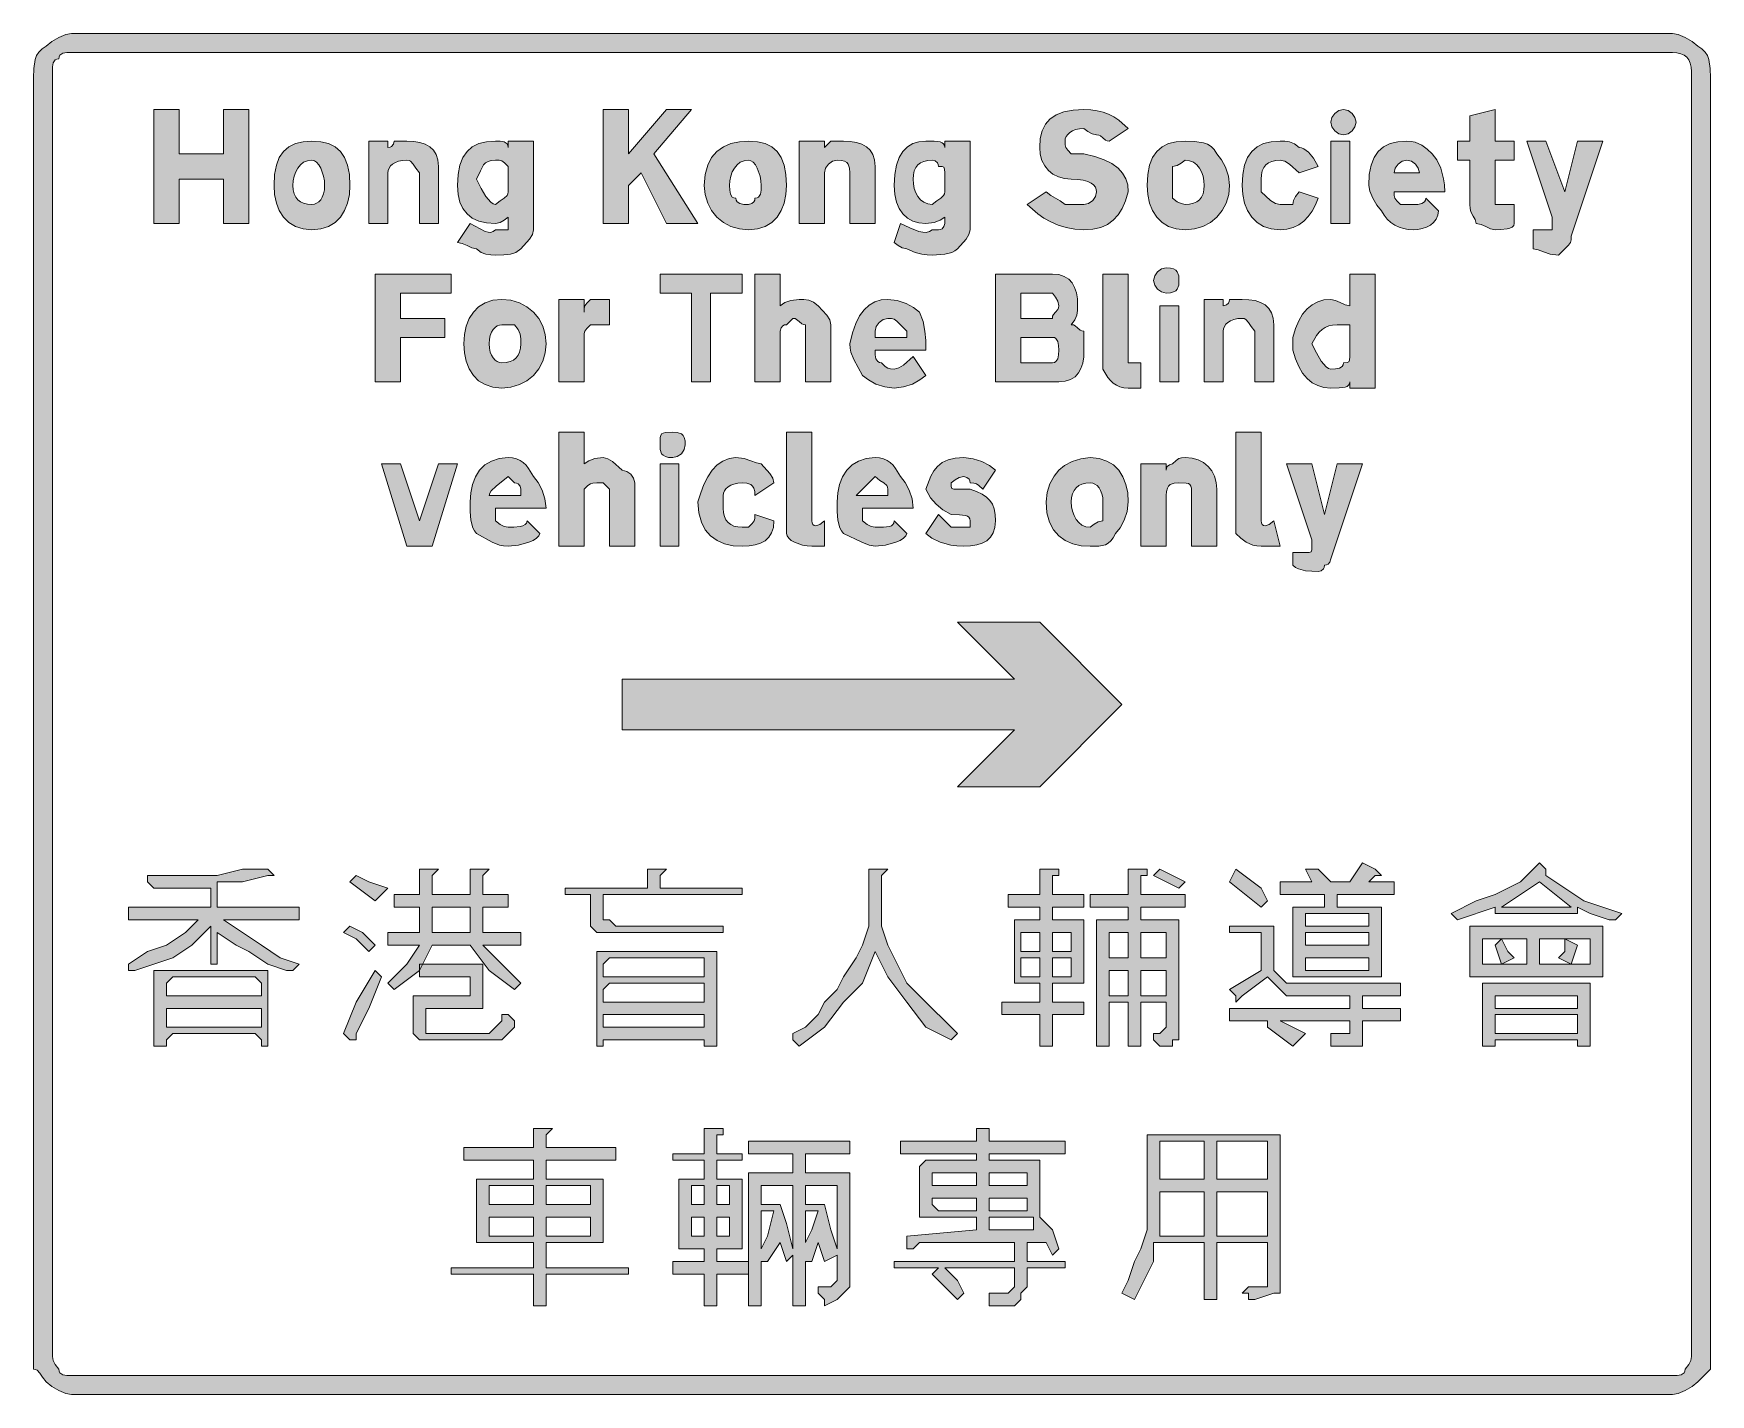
# Model space of a CAD drawing. Header units: metres. Extents: x 124 to 442, y 6 to 264.
import ezdxf

# ---------------------------------------------------------------- set-up
doc = ezdxf.new("R2010")
doc.units = ezdxf.units.M
doc.layers.add('FILL_BLACK_000000', color=7, linetype='Continuous', true_color=0x000000)

msp = doc.modelspace()

# ---------------------------------------------------------------- hatches: boundary and pattern name
at = {"layer": 'FILL_BLACK_000000', "true_color": 0x000000}
h = msp.add_hatch(color=7, dxfattribs=at)
h.dxf.hatch_style = 1
h.paths.add_polyline_path([(437.61, 263.25), (438.92, 262.48), (440.01, 261.6), (440.8, 261.1), (441.4, 260.49), (441.82, 259.81), (442.11, 259.05), (442.37, 257.38), (442.41, 255.6), (442.41, 14.4), (442.41, 13.2), (442.41, 10.8), (440.01, 8.4), (438.92, 7.52), (437.61, 6.75), (436.3, 6.21), (435.21, 6), (131.61, 6), (130.52, 6.21), (129.21, 6.75), (127.9, 7.52), (126.81, 8.4), (126.1, 9.28), (125.61, 10.05), (125.12, 10.59), (124.81, 10.75), (124.41, 10.8), (124.41, 14.4), (124.41, 255.6), (124.45, 257.38), (124.71, 259.05), (125, 259.81), (125.42, 260.49), (126.02, 261.1), (126.81, 261.6), (127.9, 262.48), (129.21, 263.25), (130.52, 263.79), (131.61, 264), (435.21, 264), (436.3, 263.79), (437.61, 263.25)])
h.paths.add_polyline_path([(128.52, 11.68), (129.21, 10.8), (129.26, 10.4), (129.42, 10.11), (129.96, 9.75), (130.73, 9.62), (131.61, 9.6), (435.21, 9.6), (436.09, 9.62), (436.86, 9.75), (437.4, 10.11), (437.56, 10.4), (437.61, 10.8), (438.3, 11.68), (438.66, 12.45), (438.81, 13.2), (438.81, 256.8), (438.75, 257.64), (438.58, 258.37), (438.3, 258.99), (437.91, 259.5), (437.4, 259.89), (436.78, 260.17), (436.05, 260.34), (435.21, 260.4), (131.61, 260.4), (130.73, 260.38), (129.96, 260.25), (129.42, 259.89), (129.26, 259.6), (129.21, 259.2), (128.81, 259.15), (128.52, 258.99), (128.16, 258.45), (128.03, 257.68), (128.01, 256.8), (128.01, 13.2), (128.16, 12.45), (128.52, 11.68)], flags=16)
h = msp.add_hatch(color=7, dxfattribs=at)
h.dxf.hatch_style = 1
h.paths.add_polyline_path([(152.01, 228), (147.21, 228), (147.21, 249.6), (152.01, 249.6), (152.01, 241.2), (155.61, 241.2), (160.41, 241.2), (160.41, 249.6), (165.21, 249.6), (165.21, 228), (160.41, 228), (160.41, 236.4), (155.61, 236.4), (152.01, 236.4), (152.01, 228)])
h = msp.add_hatch(color=7, dxfattribs=at)
h.dxf.hatch_style = 1
h.paths.add_polyline_path([(237.21, 235.2), (237.21, 228), (232.41, 228), (232.41, 249.6), (237.21, 249.6), (237.21, 241.2), (244.41, 249.6), (249.21, 249.6), (242.01, 241.2), (250.41, 228), (244.41, 228), (239.61, 237.6), (237.21, 235.2)])
h = msp.add_hatch(color=7, dxfattribs=at)
h.dxf.hatch_style = 1
h.paths.add_polyline_path([(319.92, 236.51), (318.75, 236.83), (317.73, 237.35), (316.86, 238.05), (316.16, 238.92), (315.64, 239.94), (315.32, 241.11), (315.21, 242.4), (315.32, 244.09), (315.68, 245.55), (316.29, 246.79), (317.16, 247.8), (318.32, 248.59), (319.77, 249.15), (321.53, 249.49), (323.61, 249.6), (324.91, 249.54), (326.1, 249.37), (327.22, 249.09), (328.26, 248.7), (329.25, 248.19), (330.19, 247.57), (332.01, 246), (328.41, 243.6), (328.01, 243.65), (327.7, 243.79), (327.21, 244.2), (326.72, 244.61), (326.41, 244.75), (326.01, 244.8), (325.13, 244.99), (324.36, 245.4), (323.61, 246), (322.77, 245.95), (322.03, 245.79), (321.42, 245.56), (320.91, 245.25), (320.52, 244.89), (320.23, 244.48), (320.07, 244.05), (320.01, 243.6), (320.03, 242.89), (320.16, 242.4), (320.52, 241.91), (321.21, 241.2), (323.61, 241.2), (325.69, 240.69), (327.45, 240.07), (328.9, 239.34), (330.06, 238.5), (330.93, 237.54), (331.54, 236.47), (331.9, 235.29), (332.01, 234), (331.5, 232.31), (330.87, 230.85), (330.09, 229.61), (329.16, 228.6), (328.06, 227.81), (326.78, 227.25), (325.3, 226.91), (323.61, 226.8), (321.87, 226.91), (320.23, 227.21), (318.72, 227.69), (317.31, 228.3), (316.02, 229.03), (314.83, 229.84), (312.81, 231.6), (316.41, 234), (317.31, 233.29), (318.21, 232.8), (319.11, 232.31), (320.01, 231.6), (323.61, 231.6), (324.49, 231.81), (325.26, 232.35), (325.8, 233.12), (326.01, 234), (325.95, 234.45), (325.77, 234.88), (325.44, 235.29), (324.96, 235.65), (324.31, 235.96), (323.48, 236.19), (322.45, 236.35), (321.21, 236.4), (319.92, 236.51)])
h = msp.add_hatch(color=7, dxfattribs=at)
h.dxf.hatch_style = 1
h.paths.add_polyline_path([(375, 246.32), (374.46, 245.55), (373.69, 245.01), (372.81, 244.8), (371.93, 245.01), (371.16, 245.55), (370.62, 246.32), (370.41, 247.2), (370.62, 248.08), (371.16, 248.85), (371.93, 249.39), (372.81, 249.6), (373.69, 249.39), (374.46, 248.85), (375, 248.08), (375.21, 247.2), (375, 246.32)])
h = msp.add_hatch(color=7, dxfattribs=at)
h.dxf.hatch_style = 1
h.paths.add_polyline_path([(401.61, 232.8), (401.61, 231.6), (402.81, 231.6), (404.01, 231.6), (405.21, 231.6), (405.21, 228), (405.1, 227.6), (404.82, 227.31), (404.39, 227.09), (403.86, 226.95), (402.68, 226.82), (401.61, 226.8), (400.71, 226.99), (399.81, 227.4), (398.91, 227.81), (398.01, 228), (397.82, 228.73), (397.41, 229.35), (397, 230.19), (396.86, 230.81), (396.81, 231.6), (396.81, 240), (394.41, 240), (394.41, 243.6), (396.81, 243.6), (396.81, 248.4), (401.61, 249.6), (401.61, 243.6), (405.21, 243.6), (405.21, 240), (401.61, 240), (401.61, 232.8)])
h = msp.add_hatch(color=7, dxfattribs=at)
h.dxf.hatch_style = 1
h.paths.add_polyline_path([(183.96, 231.86), (183.4, 230.43), (182.61, 229.2), (181.6, 228.19), (180.36, 227.44), (178.9, 226.96), (177.21, 226.8), (175.52, 226.96), (174.06, 227.44), (172.82, 228.19), (171.81, 229.2), (171.02, 230.43), (170.46, 231.86), (170.12, 233.46), (170.01, 235.2), (170.12, 237.28), (170.46, 239.04), (171.02, 240.49), (171.81, 241.65), (172.82, 242.52), (174.06, 243.13), (175.52, 243.49), (177.21, 243.6), (178.9, 243.49), (180.36, 243.13), (181.6, 242.52), (182.61, 241.65), (183.4, 240.49), (183.96, 239.04), (184.3, 237.28), (184.41, 235.2), (184.3, 233.46), (183.96, 231.86)])
h.paths.add_polyline_path([(179.4, 236.96), (178.86, 238.5), (178.5, 239.11), (178.09, 239.59), (177.66, 239.89), (177.21, 240), (176.37, 239.89), (175.63, 239.59), (175.02, 239.11), (174.51, 238.5), (174.12, 237.77), (173.83, 236.96), (173.67, 236.1), (173.61, 235.2), (173.67, 234.36), (173.83, 233.62), (174.12, 233.01), (174.51, 232.5), (175.02, 232.11), (175.63, 231.82), (176.37, 231.66), (177.21, 231.6), (177.66, 231.66), (178.09, 231.82), (178.5, 232.11), (178.86, 232.5), (179.17, 233.01), (179.4, 233.62), (179.56, 234.36), (179.61, 235.2), (179.56, 236.1), (179.4, 236.96)], flags=16)
h = msp.add_hatch(color=7, dxfattribs=at)
h.dxf.hatch_style = 1
h.paths.add_polyline_path([(194.37, 239.95), (193.63, 239.79), (193.02, 239.56), (192.51, 239.25), (192.12, 238.89), (191.83, 238.48), (191.67, 238.05), (191.61, 237.6), (191.61, 228), (188.01, 228), (188.01, 243.6), (191.61, 243.6), (191.61, 242.4), (192.01, 242.45), (192.3, 242.59), (192.66, 243), (192.81, 243.6), (195.21, 243.6), (196.5, 243.54), (197.67, 243.36), (198.69, 243.03), (199.56, 242.55), (200.26, 241.9), (200.78, 241.07), (201.1, 240.04), (201.21, 238.8), (201.21, 228), (197.61, 228), (197.61, 236.4), (197.61, 237.6), (196.9, 238.48), (196.41, 239.25), (195.92, 239.79), (195.61, 239.95), (195.21, 240), (194.37, 239.95)])
h = msp.add_hatch(color=7, dxfattribs=at)
h.dxf.hatch_style = 1
h.paths.add_polyline_path([(219, 225.9), (218.46, 225), (216.81, 223.2), (215.89, 222.51), (214.86, 222.15), (213.6, 222.02), (212.01, 222), (211.11, 222.02), (210.21, 222.15), (209.31, 222.51), (208.41, 223.2), (207.51, 223.39), (206.61, 223.8), (205.71, 224.21), (204.81, 224.4), (207.21, 228), (210.06, 226.5), (210.6, 226.34), (211.09, 226.31), (211.56, 226.46), (212.01, 226.8), (214.41, 226.8), (214.41, 228), (214.41, 229.2), (213.66, 228.6), (212.89, 228.19), (212.01, 228), (210.32, 228.11), (208.86, 228.45), (207.62, 229.01), (206.61, 229.8), (205.82, 230.81), (205.26, 232.05), (204.92, 233.51), (204.81, 235.2), (204.92, 237.28), (205.26, 239.04), (205.82, 240.49), (206.61, 241.65), (207.62, 242.52), (208.86, 243.13), (210.32, 243.49), (212.01, 243.6), (212.89, 243.58), (213.66, 243.45), (214.2, 243.09), (214.36, 242.8), (214.41, 242.4), (214.41, 243.6), (219.21, 243.6), (219.21, 226.8), (219, 225.9)])
h.paths.add_polyline_path([(214.41, 238.8), (213.7, 239.49), (213.21, 239.85), (212.72, 239.98), (212.01, 240), (211.22, 239.94), (210.6, 239.77), (210.13, 239.49), (209.76, 239.1), (209.14, 237.97), (208.41, 236.4), (209.31, 234.64), (210.21, 233.1), (211.11, 232.01), (211.56, 231.71), (212.01, 231.6), (212.89, 232.31), (213.66, 232.8), (214.2, 233.29), (214.36, 233.6), (214.41, 234), (214.41, 237.6), (214.41, 238.8)], flags=16)
h = msp.add_hatch(color=7, dxfattribs=at)
h.dxf.hatch_style = 1
h.paths.add_polyline_path([(266.76, 231.86), (266.2, 230.43), (265.41, 229.2), (264.4, 228.19), (263.16, 227.44), (261.7, 226.96), (260.01, 226.8), (258.27, 226.96), (256.67, 227.44), (255.24, 228.19), (254.01, 229.2), (253, 230.43), (252.25, 231.86), (251.77, 233.46), (251.61, 235.2), (251.77, 237.28), (252.25, 239.04), (253, 240.49), (254.01, 241.65), (255.24, 242.52), (256.67, 243.13), (258.27, 243.49), (260.01, 243.6), (261.7, 243.49), (263.16, 243.13), (264.4, 242.52), (265.41, 241.65), (266.2, 240.49), (266.76, 239.04), (267.1, 237.28), (267.21, 235.2), (267.1, 233.46), (266.76, 231.86)])
h.paths.add_polyline_path([(262.2, 236.96), (261.66, 238.5), (261.3, 239.11), (260.89, 239.59), (260.46, 239.89), (260.01, 240), (259.17, 239.89), (258.43, 239.59), (257.82, 239.11), (257.31, 238.5), (256.92, 237.77), (256.63, 236.96), (256.47, 236.1), (256.41, 235.2), (256.43, 234.32), (256.56, 233.55), (256.92, 233.01), (257.21, 232.85), (257.61, 232.8), (257.66, 232.4), (257.82, 232.11), (258.36, 231.75), (259.13, 231.62), (260.01, 231.6), (260.61, 231.75), (261.02, 232.11), (261.16, 232.4), (261.21, 232.8), (261.61, 232.85), (261.9, 233.01), (262.26, 233.55), (262.39, 234.32), (262.41, 235.2), (262.36, 236.1), (262.2, 236.96)], flags=16)
h = msp.add_hatch(color=7, dxfattribs=at)
h.dxf.hatch_style = 1
h.paths.add_polyline_path([(275.93, 239.79), (275.16, 239.25), (274.62, 238.48), (274.41, 237.6), (274.41, 228), (269.61, 228), (269.61, 243.6), (274.41, 243.6), (274.41, 242.4), (275.61, 243.6), (278.01, 243.6), (279.3, 243.54), (280.47, 243.36), (281.49, 243.03), (282.36, 242.55), (283.06, 241.9), (283.58, 241.07), (283.9, 240.04), (284.01, 238.8), (284.01, 228), (279.21, 228), (279.21, 236.4), (279.21, 237.6), (279.17, 238.48), (278.91, 239.25), (278.62, 239.56), (278.2, 239.79), (277.6, 239.95), (276.81, 240), (275.93, 239.79)])
h = msp.add_hatch(color=7, dxfattribs=at)
h.dxf.hatch_style = 1
h.paths.add_polyline_path([(301.8, 225.9), (301.26, 225), (299.61, 223.2), (299.11, 222.8), (298.52, 222.51), (297.21, 222.15), (294.81, 222), (293.89, 222.02), (292.86, 222.15), (291.6, 222.51), (290.01, 223.2), (289.13, 223.39), (288.36, 223.8), (287.61, 224.4), (288.81, 228), (290.59, 227.14), (292.26, 226.5), (293.02, 226.34), (293.7, 226.31), (294.31, 226.46), (294.81, 226.8), (296.01, 226.8), (296.41, 226.85), (296.7, 226.99), (297.06, 227.4), (297.21, 228), (297.21, 229.2), (296.31, 228.6), (295.18, 228.19), (293.61, 228), (292.32, 228.11), (291.15, 228.45), (290.13, 229.01), (289.26, 229.8), (288.56, 230.81), (288.04, 232.05), (287.72, 233.51), (287.61, 235.2), (287.72, 237.28), (288.04, 239.04), (288.56, 240.49), (289.26, 241.65), (290.13, 242.52), (291.15, 243.13), (292.32, 243.49), (293.61, 243.6), (295.18, 243.58), (296.31, 243.45), (296.7, 243.31), (296.99, 243.09), (297.15, 242.8), (297.21, 242.4), (297.21, 243.6), (302.01, 243.6), (302.01, 226.8), (301.8, 225.9)])
h.paths.add_polyline_path([(297.19, 238.29), (297.06, 238.65), (296.7, 238.78), (296.01, 238.8), (295.96, 239.2), (295.82, 239.49), (295.41, 239.85), (294.81, 240), (293.97, 239.94), (293.23, 239.77), (292.62, 239.49), (292.11, 239.1), (291.72, 238.59), (291.43, 237.97), (291.27, 237.24), (291.21, 236.4), (291.27, 235.5), (291.43, 234.64), (291.72, 233.83), (292.11, 233.1), (292.62, 232.49), (293.23, 232.01), (293.97, 231.71), (294.81, 231.6), (295.69, 232.31), (296.46, 232.8), (297, 233.29), (297.16, 233.6), (297.21, 234), (297.21, 237.6), (297.19, 238.29)], flags=16)
h = msp.add_hatch(color=7, dxfattribs=at)
h.dxf.hatch_style = 1
h.paths.add_polyline_path([(350.57, 231.86), (349.82, 230.43), (348.81, 229.2), (347.58, 228.19), (346.15, 227.44), (344.55, 226.96), (342.81, 226.8), (341.12, 226.96), (339.66, 227.44), (338.42, 228.19), (337.41, 229.2), (336.62, 230.43), (336.06, 231.86), (335.72, 233.46), (335.61, 235.2), (335.72, 237.28), (336.06, 239.04), (336.62, 240.49), (337.41, 241.65), (338.42, 242.52), (339.66, 243.13), (341.12, 243.49), (342.81, 243.6), (344.59, 243.56), (346.26, 243.3), (347.02, 243.01), (347.7, 242.59), (348.31, 241.99), (348.81, 241.2), (349.69, 240.09), (350.46, 238.65), (351, 236.98), (351.21, 235.2), (351.05, 233.46), (350.57, 231.86)])
h.paths.add_polyline_path([(346.18, 236.96), (345.9, 237.77), (345.51, 238.5), (345, 239.11), (344.38, 239.59), (343.65, 239.89), (342.81, 240), (342.06, 239.4), (341.29, 238.99), (340.41, 238.8), (340.41, 235.2), (340.41, 232.8), (341.29, 232.11), (342.06, 231.75), (342.81, 231.6), (343.65, 231.66), (344.38, 231.82), (345, 232.11), (345.51, 232.5), (345.9, 233.01), (346.18, 233.62), (346.35, 234.36), (346.41, 235.2), (346.35, 236.1), (346.18, 236.96)], flags=16)
h = msp.add_hatch(color=7, dxfattribs=at)
h.dxf.hatch_style = 1
h.paths.add_polyline_path([(359.97, 239.94), (359.23, 239.77), (358.62, 239.49), (358.11, 239.1), (357.72, 238.59), (357.43, 237.97), (357.27, 237.24), (357.21, 236.4), (357.21, 235.2), (357.21, 234), (359.01, 232.35), (359.91, 231.81), (360.81, 231.6), (363.21, 231.6), (363.36, 232.35), (363.72, 233.12), (364.41, 234), (368.01, 232.8), (367.5, 231.51), (366.88, 230.34), (366.15, 229.32), (365.31, 228.45), (364.35, 227.75), (363.28, 227.23), (362.1, 226.91), (360.81, 226.8), (359.12, 226.96), (357.66, 227.44), (356.42, 228.19), (355.41, 229.2), (354.62, 230.43), (354.06, 231.86), (353.72, 233.46), (353.61, 235.2), (353.72, 237.28), (354.06, 239.04), (354.62, 240.49), (355.41, 241.65), (356.42, 242.52), (357.66, 243.13), (359.12, 243.49), (360.81, 243.6), (361.71, 243.58), (362.61, 243.45), (363.51, 243.09), (364.41, 242.4), (364.86, 242.34), (365.31, 242.17), (366.21, 241.5), (367.11, 240.37), (368.01, 238.8), (364.41, 237.6), (362.61, 239.25), (361.71, 239.79), (360.81, 240), (359.97, 239.94)])
h = msp.add_hatch(color=7, dxfattribs=at)
h.dxf.hatch_style = 1
h.paths.add_polyline_path([(370.41, 243.6), (374.01, 243.6), (374.01, 228), (370.41, 228), (370.41, 243.6)])
h = msp.add_hatch(color=7, dxfattribs=at)
h.dxf.hatch_style = 1
h.paths.add_polyline_path([(382.56, 232.8), (382.92, 232.31), (383.61, 231.6), (386.01, 231.6), (386.89, 231.62), (387.66, 231.75), (388.2, 232.11), (388.36, 232.4), (388.41, 232.8), (390.81, 230.4), (390.7, 229.56), (390.4, 228.82), (389.92, 228.21), (389.31, 227.7), (388.58, 227.31), (387.77, 227.02), (386.91, 226.86), (386.01, 226.8), (385.11, 226.86), (384.23, 227.02), (383.37, 227.31), (382.56, 227.7), (381.8, 228.21), (381.12, 228.82), (380.51, 229.56), (380.01, 230.4), (379.13, 231.49), (378.36, 232.8), (377.82, 234.11), (377.61, 235.2), (377.72, 237.28), (378.06, 239.04), (378.62, 240.49), (379.41, 241.65), (380.42, 242.52), (381.66, 243.13), (383.12, 243.49), (384.81, 243.6), (385.66, 243.55), (386.4, 243.39), (387.66, 242.85), (388.69, 242.08), (389.61, 241.2), (390.49, 240.07), (391.26, 238.5), (391.8, 236.47), (391.96, 235.29), (392.01, 234), (382.41, 234), (382.43, 233.29), (382.56, 232.8)])
h.paths.add_polyline_path([(383.16, 239.25), (382.62, 238.48), (382.41, 237.6), (387.21, 237.6), (387, 238.48), (386.46, 239.25), (385.69, 239.79), (384.81, 240), (383.93, 239.79), (383.16, 239.25)], flags=16)
h = msp.add_hatch(color=7, dxfattribs=at)
h.dxf.hatch_style = 1
h.paths.add_polyline_path([(411.21, 243.6), (414.81, 234), (417.21, 243.6), (422.01, 243.6), (416.01, 225.6), (415.99, 224.89), (415.86, 224.4), (415.5, 223.91), (414.81, 223.2), (413.61, 222), (412.02, 222.19), (410.76, 222.6), (409.73, 223.01), (408.81, 223.2), (408.81, 226.8), (410.01, 226.8), (411.21, 226.8), (412.41, 226.8), (412.41, 228), (412.41, 229.2), (407.61, 243.6), (411.21, 243.6)])
h = msp.add_hatch(color=7, dxfattribs=at)
h.dxf.hatch_style = 1
h.paths.add_polyline_path([(341.57, 216.32), (341.31, 215.55), (341.02, 215.24), (340.6, 215.01), (340, 214.85), (339.21, 214.8), (338.33, 215.01), (337.56, 215.55), (337.02, 216.32), (336.81, 217.2), (337.02, 218.08), (337.56, 218.85), (338.33, 219.39), (339.21, 219.6), (340, 219.55), (340.6, 219.39), (341.02, 219.16), (341.31, 218.85), (341.57, 218.08), (341.61, 217.2), (341.57, 216.32)])
h = msp.add_hatch(color=7, dxfattribs=at)
h.dxf.hatch_style = 1
h.paths.add_polyline_path([(194.01, 198), (189.21, 198), (189.21, 218.4), (203.61, 218.4), (203.61, 214.8), (194.01, 214.8), (194.01, 210), (202.41, 210), (202.41, 206.4), (194.01, 206.4), (194.01, 198)])
h = msp.add_hatch(color=7, dxfattribs=at)
h.dxf.hatch_style = 1
h.paths.add_polyline_path([(252.81, 198), (249.21, 198), (249.21, 214.8), (243.21, 214.8), (243.21, 218.4), (258.81, 218.4), (258.81, 214.8), (252.81, 214.8), (252.81, 198)])
h = msp.add_hatch(color=7, dxfattribs=at)
h.dxf.hatch_style = 1
h.paths.add_polyline_path([(270.81, 207.6), (270.81, 208.8), (270.41, 208.85), (270.1, 208.99), (269.61, 209.4), (269.12, 209.81), (268.81, 209.95), (268.41, 210), (267.21, 208.8), (266.81, 208.75), (266.52, 208.61), (266.16, 208.2), (266.01, 207.6), (266.01, 206.4), (266.01, 198), (261.21, 198), (261.21, 218.4), (266.01, 218.4), (266.01, 212.4), (266.91, 213), (268.03, 213.41), (269.61, 213.6), (270.51, 213.58), (271.41, 213.45), (272.31, 213.09), (273.21, 212.4), (274.86, 210.6), (275.4, 209.7), (275.61, 208.8), (275.61, 198), (270.81, 198), (270.81, 207.6)])
h = msp.add_hatch(color=7, dxfattribs=at)
h.dxf.hatch_style = 1
h.paths.add_polyline_path([(317.61, 218.4), (318.85, 218.29), (319.88, 217.97), (320.71, 217.45), (321.36, 216.75), (321.84, 215.88), (322.17, 214.86), (322.35, 213.69), (322.41, 212.4), (322.39, 211.5), (322.26, 210.6), (321.9, 209.7), (321.21, 208.8), (321.61, 208.75), (321.92, 208.61), (322.41, 208.2), (322.9, 207.79), (323.21, 207.65), (323.61, 207.6), (323.61, 204), (323.55, 202.71), (323.37, 201.54), (323.04, 200.52), (322.56, 199.65), (321.91, 198.95), (321.08, 198.43), (320.05, 198.11), (318.81, 198), (317.61, 198), (316.41, 198), (306.81, 198), (306.81, 218.4), (315.21, 218.4), (316.41, 218.4), (317.61, 218.4)])
h.paths.add_polyline_path([(317.61, 201.6), (318.01, 201.65), (318.3, 201.81), (318.66, 202.35), (318.79, 203.12), (318.81, 204), (318.79, 204.88), (318.66, 205.65), (318.3, 206.19), (318.01, 206.35), (317.61, 206.4), (316.41, 206.4), (315.21, 206.4), (311.61, 206.4), (311.61, 201.6), (316.41, 201.6), (317.61, 201.6)], flags=16)
h.paths.add_polyline_path([(317.61, 210), (317.66, 210.4), (317.8, 210.71), (318.21, 211.2), (318.62, 211.69), (318.76, 212), (318.81, 212.4), (318.62, 213.28), (318.21, 214.05), (317.61, 214.8), (316.41, 214.8), (311.61, 214.8), (311.61, 210), (316.41, 210), (317.61, 210)], flags=16)
h = msp.add_hatch(color=7, dxfattribs=at)
h.dxf.hatch_style = 1
h.paths.add_polyline_path([(332.01, 202.8), (332.01, 201.6), (334.41, 201.6), (334.41, 198), (334.41, 196.8), (332.01, 196.8), (331.16, 196.86), (330.42, 197.02), (329.75, 197.31), (329.16, 197.7), (328.62, 198.21), (328.13, 198.82), (327.21, 200.4), (327.21, 218.4), (332.01, 218.4), (332.01, 202.8)])
h = msp.add_hatch(color=7, dxfattribs=at)
h.dxf.hatch_style = 1
h.paths.add_polyline_path([(378.81, 218.4), (378.81, 196.8), (374.01, 196.8), (374.01, 198), (373.95, 197.6), (373.78, 197.31), (373.5, 197.09), (373.11, 196.95), (371.98, 196.82), (370.41, 196.8), (369.12, 196.91), (367.93, 197.25), (366.87, 197.81), (365.91, 198.6), (365.07, 199.61), (364.33, 200.85), (363.72, 202.31), (363.21, 204), (363.21, 205.2), (363.21, 206.4), (363.72, 208.09), (364.33, 209.55), (365.07, 210.79), (365.91, 211.8), (366.87, 212.59), (367.93, 213.15), (369.12, 213.49), (370.41, 213.6), (371.31, 213.41), (372.21, 213), (373.11, 212.59), (374.01, 212.4), (374.01, 218.4), (378.81, 218.4)])
h.paths.add_polyline_path([(370.02, 208.57), (369.35, 208.29), (368.76, 207.9), (368.22, 207.39), (367.73, 206.77), (366.81, 205.2), (367.71, 203.44), (368.61, 201.9), (369.51, 200.81), (369.96, 200.51), (370.41, 200.4), (371.29, 200.42), (372.06, 200.55), (372.6, 200.91), (372.76, 201.2), (372.81, 201.6), (373.5, 201.62), (373.86, 201.75), (373.99, 202.11), (374.01, 202.8), (374.01, 206.4), (374.01, 207.6), (374.01, 208.8), (371.61, 208.8), (370.76, 208.74), (370.02, 208.57)], flags=16)
h = msp.add_hatch(color=7, dxfattribs=at)
h.dxf.hatch_style = 1
h.paths.add_polyline_path([(220.97, 201.86), (220.22, 200.43), (219.21, 199.2), (217.98, 198.19), (216.55, 197.44), (214.95, 196.96), (213.21, 196.8), (211.52, 196.96), (210.06, 197.44), (208.82, 198.19), (207.81, 199.2), (207.02, 200.43), (206.46, 201.86), (206.12, 203.46), (206.01, 205.2), (206.12, 206.94), (206.46, 208.54), (207.02, 209.97), (207.81, 211.2), (208.82, 212.21), (210.06, 212.96), (211.52, 213.44), (213.21, 213.6), (214.95, 213.44), (216.55, 212.96), (217.98, 212.21), (219.21, 211.2), (220.22, 209.97), (220.97, 208.54), (221.45, 206.94), (221.61, 205.2), (221.45, 203.46), (220.97, 201.86)])
h.paths.add_polyline_path([(216.66, 207), (216.3, 207.9), (215.61, 208.8), (213.21, 208.8), (212.76, 208.74), (212.33, 208.57), (211.92, 208.29), (211.56, 207.9), (211.25, 207.39), (211.02, 206.77), (210.86, 206.04), (210.81, 205.2), (210.86, 204.36), (211.02, 203.62), (211.25, 203.01), (211.56, 202.5), (211.92, 202.11), (212.33, 201.82), (212.76, 201.66), (213.21, 201.6), (214.05, 201.66), (214.78, 201.82), (215.4, 202.11), (215.91, 202.5), (216.3, 203.01), (216.58, 203.62), (216.75, 204.36), (216.81, 205.2), (216.79, 206.1), (216.66, 207)], flags=16)
h = msp.add_hatch(color=7, dxfattribs=at)
h.dxf.hatch_style = 1
h.paths.add_polyline_path([(228.81, 198), (224.01, 198), (224.01, 213.6), (228.81, 213.6), (228.81, 211.2), (228.83, 211.91), (228.96, 212.4), (229.32, 212.89), (230.01, 213.6), (233.61, 213.6), (233.61, 208.8), (230.01, 208.8), (229.32, 208.09), (228.96, 207.6), (228.83, 207.11), (228.81, 206.4), (228.81, 198)])
h = msp.add_hatch(color=7, dxfattribs=at)
h.dxf.hatch_style = 1
h.paths.add_polyline_path([(284.16, 202.35), (284.52, 201.81), (284.81, 201.65), (285.21, 201.6), (285.92, 200.91), (286.41, 200.55), (286.9, 200.42), (287.61, 200.4), (288.51, 200.61), (289.41, 201.15), (291.21, 202.8), (293.61, 199.2), (292.5, 198.32), (291.06, 197.55), (289.39, 197.01), (287.61, 196.8), (285.83, 197.01), (284.16, 197.55), (282.72, 198.32), (281.61, 199.2), (279.96, 202.2), (279.42, 203.59), (279.26, 204.35), (279.21, 205.2), (279.72, 207.28), (280.33, 209.04), (281.07, 210.49), (281.91, 211.65), (282.87, 212.52), (283.93, 213.13), (285.12, 213.49), (286.41, 213.6), (288.19, 213.39), (289.86, 212.85), (291.3, 212.08), (292.41, 211.2), (293.1, 209.4), (293.46, 207.6), (293.59, 205.8), (293.61, 204), (284.01, 204), (284.03, 203.12), (284.16, 202.35)])
h.paths.add_polyline_path([(284.76, 209.25), (284.22, 208.48), (284.01, 207.6), (284.01, 206.4), (290.01, 206.4), (290.01, 207.6), (288.81, 208.8), (288.1, 209.49), (287.61, 209.85), (287.12, 209.98), (286.41, 210), (285.53, 209.79), (284.76, 209.25)], flags=16)
h = msp.add_hatch(color=7, dxfattribs=at)
h.dxf.hatch_style = 1
h.paths.add_polyline_path([(352.77, 209.95), (352.03, 209.79), (351.42, 209.56), (350.91, 209.25), (350.52, 208.89), (350.23, 208.48), (350.07, 208.05), (350.01, 207.6), (350.01, 198), (346.41, 198), (346.41, 213.6), (350.01, 213.6), (350.01, 212.4), (350.61, 212.55), (351.02, 212.91), (351.16, 213.2), (351.21, 213.6), (353.61, 213.6), (354.9, 213.54), (356.07, 213.36), (357.09, 213.03), (357.96, 212.55), (358.66, 211.9), (359.18, 211.07), (359.5, 210.04), (359.61, 208.8), (359.61, 207.6), (359.61, 198), (356.01, 198), (356.01, 206.4), (356.01, 207.6), (355.3, 208.48), (354.81, 209.25), (354.32, 209.79), (354.01, 209.95), (353.61, 210), (352.77, 209.95)])
h = msp.add_hatch(color=7, dxfattribs=at)
h.dxf.hatch_style = 1
h.paths.add_polyline_path([(338.01, 212.4), (341.61, 212.4), (341.61, 198), (338.01, 198), (338.01, 212.4)])
h = msp.add_hatch(color=7, dxfattribs=at)
h.dxf.hatch_style = 1
h.paths.add_polyline_path([(233.61, 177.6), (232.41, 178.8), (231.21, 178.8), (230.5, 178.78), (230.01, 178.65), (229.52, 178.29), (228.81, 177.6), (228.81, 176.4), (228.81, 166.8), (224.01, 166.8), (224.01, 188.4), (228.81, 188.4), (228.81, 182.4), (229.71, 183), (230.83, 183.41), (232.41, 183.6), (233.31, 183.39), (234.21, 182.85), (236.01, 181.2), (236.89, 180.99), (237.66, 180.45), (238.2, 179.68), (238.41, 178.8), (238.41, 166.8), (233.61, 166.8), (233.61, 177.6)])
h = msp.add_hatch(color=7, dxfattribs=at)
h.dxf.hatch_style = 1
h.paths.add_polyline_path([(247.8, 185.12), (247.26, 184.35), (246.49, 183.81), (245.61, 183.6), (244.82, 183.65), (244.22, 183.81), (243.8, 184.04), (243.51, 184.35), (243.25, 185.12), (243.21, 186), (243.25, 187.39), (243.34, 187.81), (243.51, 188.1), (243.8, 188.27), (244.22, 188.36), (245.61, 188.4), (246.49, 188.36), (247.26, 188.1), (247.57, 187.81), (247.8, 187.39), (247.96, 186.79), (248.01, 186), (247.8, 185.12)])
h = msp.add_hatch(color=7, dxfattribs=at)
h.dxf.hatch_style = 1
h.paths.add_polyline_path([(272.01, 171.6), (272.06, 171.21), (272.22, 170.92), (272.45, 170.76), (272.76, 170.7), (273.53, 170.92), (274.41, 171.6), (274.41, 166.8), (273.21, 166.8), (272.01, 166.8), (271.11, 166.85), (270.25, 167.01), (268.71, 167.55), (268.1, 167.91), (267.62, 168.32), (267.32, 168.75), (267.21, 169.2), (267.21, 170.4), (267.21, 188.4), (272.01, 188.4), (272.01, 171.6)])
h = msp.add_hatch(color=7, dxfattribs=at)
h.dxf.hatch_style = 1
h.paths.add_polyline_path([(357.21, 171.6), (357.26, 171.21), (357.42, 170.92), (357.65, 170.76), (357.96, 170.7), (358.73, 170.92), (359.61, 171.6), (360.81, 166.8), (359.61, 166.8), (357.21, 166.8), (356.36, 166.85), (355.62, 167.01), (354.36, 167.55), (353.33, 168.32), (352.41, 169.2), (352.41, 170.4), (352.41, 188.4), (357.21, 188.4), (357.21, 171.6)])
h = msp.add_hatch(color=7, dxfattribs=at)
h.dxf.hatch_style = 1
h.paths.add_polyline_path([(201.21, 182.4), (204.81, 182.4), (200.01, 166.8), (197.61, 166.8), (195.21, 166.8), (190.41, 182.4), (194.01, 182.4), (197.61, 171.6), (201.21, 182.4)])
h = msp.add_hatch(color=7, dxfattribs=at)
h.dxf.hatch_style = 1
h.paths.add_polyline_path([(212.89, 170.91), (213.66, 170.55), (214.41, 170.4), (215.48, 170.42), (216.66, 170.55), (217.19, 170.69), (217.62, 170.91), (217.9, 171.2), (218.01, 171.6), (220.41, 169.2), (220.25, 168.75), (219.81, 168.32), (219.14, 167.91), (218.31, 167.55), (216.36, 167.01), (214.41, 166.8), (213.56, 166.85), (212.8, 167.01), (211.41, 167.55), (208.41, 169.2), (208.01, 169.7), (207.72, 170.31), (207.36, 171.75), (207.23, 173.42), (207.21, 175.2), (207.32, 176.94), (207.66, 178.54), (208.22, 179.97), (209.01, 181.2), (210.02, 182.21), (211.26, 182.96), (212.72, 183.44), (214.41, 183.6), (215.26, 183.54), (216, 183.37), (216.67, 183.09), (217.26, 182.7), (217.8, 182.19), (218.29, 181.57), (219.21, 180), (220.09, 178.89), (220.86, 177.45), (221.4, 175.78), (221.61, 174), (212.01, 174), (212.01, 171.6), (212.89, 170.91)])
h.paths.add_polyline_path([(211.2, 177.3), (210.92, 176.85), (210.81, 176.4), (216.81, 176.4), (216.81, 177.6), (216.66, 178.2), (216.3, 178.61), (216.01, 178.75), (215.61, 178.8), (214.41, 180), (212.16, 178.2), (211.2, 177.3)], flags=16)
h = msp.add_hatch(color=7, dxfattribs=at)
h.dxf.hatch_style = 1
h.paths.add_polyline_path([(243.21, 182.4), (246.81, 182.4), (246.81, 166.8), (243.21, 166.8), (243.21, 182.4)])
h = msp.add_hatch(color=7, dxfattribs=at)
h.dxf.hatch_style = 1
h.paths.add_polyline_path([(257.97, 178.75), (257.23, 178.59), (256.62, 178.36), (256.11, 178.05), (255.72, 177.69), (255.43, 177.28), (255.27, 176.85), (255.21, 176.4), (255.21, 175.2), (255.21, 174), (255.27, 173.16), (255.43, 172.42), (255.72, 171.81), (256.11, 171.3), (256.62, 170.91), (257.23, 170.62), (257.97, 170.46), (258.81, 170.4), (260.01, 170.4), (260.7, 171.11), (261.06, 171.6), (261.19, 172.09), (261.21, 172.8), (264.81, 171.6), (264.7, 170.36), (264.38, 169.33), (263.86, 168.5), (263.16, 167.85), (262.29, 167.37), (261.27, 167.04), (260.1, 166.86), (258.81, 166.8), (257.07, 166.91), (255.47, 167.27), (254.04, 167.88), (252.81, 168.75), (251.8, 169.91), (251.05, 171.36), (250.57, 173.12), (250.41, 175.2), (250.92, 176.94), (251.53, 178.54), (252.27, 179.97), (253.11, 181.2), (254.07, 182.21), (255.13, 182.96), (256.32, 183.44), (257.61, 183.6), (259.2, 183.41), (260.46, 183), (261.49, 182.59), (262.41, 182.4), (264.06, 180.6), (264.6, 179.7), (264.81, 178.8), (261.21, 176.4), (261.16, 177.19), (261, 177.79), (260.77, 178.21), (260.46, 178.5), (259.69, 178.76), (258.81, 178.8), (257.97, 178.75)])
h = msp.add_hatch(color=7, dxfattribs=at)
h.dxf.hatch_style = 1
h.paths.add_polyline_path([(282.49, 170.91), (283.26, 170.55), (284.01, 170.4), (285.58, 170.42), (286.71, 170.55), (287.1, 170.69), (287.38, 170.91), (287.55, 171.2), (287.61, 171.6), (290.01, 169.2), (289.85, 168.75), (289.41, 168.32), (288.74, 167.91), (287.91, 167.55), (285.96, 167.01), (284.01, 166.8), (282.9, 167.01), (281.46, 167.55), (278.01, 169.2), (277.61, 169.7), (277.32, 170.31), (276.96, 171.75), (276.83, 173.42), (276.81, 175.2), (276.92, 176.94), (277.26, 178.54), (277.82, 179.97), (278.61, 181.2), (279.62, 182.21), (280.86, 182.96), (282.32, 183.44), (284.01, 183.6), (284.86, 183.54), (285.6, 183.37), (286.27, 183.09), (286.86, 182.7), (287.4, 182.19), (287.89, 181.57), (288.81, 180), (289.69, 178.89), (290.46, 177.45), (291, 175.78), (291.21, 174), (281.61, 174), (281.61, 171.6), (282.49, 170.91)])
h.paths.add_polyline_path([(286.41, 176.4), (286.41, 177.6), (286.36, 178), (286.2, 178.31), (285.66, 178.8), (284.89, 179.29), (284.01, 180), (280.41, 176.4), (286.41, 176.4)], flags=16)
h = msp.add_hatch(color=7, dxfattribs=at)
h.dxf.hatch_style = 1
h.paths.add_polyline_path([(306.7, 170.36), (306.38, 169.33), (305.86, 168.5), (305.16, 167.85), (304.29, 167.37), (303.27, 167.04), (302.1, 166.86), (300.81, 166.8), (299.52, 166.85), (298.33, 167.01), (296.31, 167.55), (294.73, 168.32), (293.61, 169.2), (296.01, 172.8), (298.41, 170.4), (300.81, 170.4), (302.01, 170.4), (302.01, 171.6), (301.95, 172), (301.78, 172.29), (301.5, 172.51), (301.11, 172.65), (299.98, 172.78), (298.41, 172.8), (296.82, 173.72), (295.56, 174.75), (294.53, 176.01), (293.61, 177.6), (294.57, 180.06), (295.15, 181.08), (295.86, 181.95), (296.74, 182.65), (297.83, 183.17), (299.17, 183.49), (300.81, 183.6), (302.59, 183.39), (304.26, 182.85), (305.7, 182.08), (306.81, 181.2), (304.41, 177.6), (303.7, 178.29), (303.21, 178.65), (302.72, 178.78), (302.01, 178.8), (301.96, 179.2), (301.82, 179.49), (301.41, 179.85), (300.81, 180), (299.93, 179.81), (299.16, 179.4), (298.41, 178.8), (298.43, 178.11), (298.56, 177.75), (298.92, 177.62), (299.61, 177.6), (302.01, 177.6), (303.25, 177.15), (304.28, 176.66), (305.11, 176.12), (305.76, 175.5), (306.24, 174.76), (306.57, 173.89), (306.75, 172.84), (306.81, 171.6), (306.7, 170.36)])
h = msp.add_hatch(color=7, dxfattribs=at)
h.dxf.hatch_style = 1
h.paths.add_polyline_path([(331.26, 171.75), (330.49, 170.31), (329.61, 169.2), (329.16, 168.41), (328.69, 167.81), (328.2, 167.39), (327.66, 167.1), (326.4, 166.84), (324.81, 166.8), (323.07, 166.91), (321.47, 167.27), (320.04, 167.88), (318.81, 168.75), (317.8, 169.91), (317.05, 171.36), (316.57, 173.12), (316.41, 175.2), (316.62, 176.98), (317.16, 178.65), (317.93, 180.09), (318.81, 181.2), (319.92, 182.08), (321.36, 182.85), (323.03, 183.39), (324.81, 183.6), (326.5, 183.44), (327.96, 182.96), (329.2, 182.21), (330.21, 181.2), (331, 179.97), (331.56, 178.54), (331.9, 176.94), (332.01, 175.2), (331.8, 173.42), (331.26, 171.75)])
h.paths.add_polyline_path([(327, 176.77), (326.77, 177.39), (326.46, 177.9), (326.1, 178.29), (325.69, 178.57), (325.26, 178.74), (324.81, 178.8), (323.97, 178.74), (323.23, 178.57), (322.62, 178.29), (322.11, 177.9), (321.72, 177.39), (321.43, 176.77), (321.27, 176.04), (321.21, 175.2), (321.27, 174.3), (321.43, 173.44), (321.72, 172.63), (322.11, 171.9), (322.62, 171.29), (323.23, 170.81), (323.97, 170.51), (324.81, 170.4), (325.56, 171), (326.33, 171.41), (327.21, 171.6), (327.21, 175.2), (327.16, 176.04), (327, 176.77)], flags=16)
h = msp.add_hatch(color=7, dxfattribs=at)
h.dxf.hatch_style = 1
h.paths.add_polyline_path([(340.73, 178.76), (339.96, 178.5), (339.65, 178.21), (339.42, 177.79), (339.26, 177.19), (339.21, 176.4), (339.21, 166.8), (334.41, 166.8), (334.41, 182.4), (339.21, 182.4), (339.21, 181.2), (339.26, 181.6), (339.4, 181.89), (339.81, 182.25), (340.41, 182.4), (341.12, 183.09), (341.61, 183.45), (342.1, 183.58), (342.81, 183.6), (344.1, 183.49), (345.27, 183.17), (346.29, 182.65), (347.16, 181.95), (347.86, 181.08), (348.38, 180.06), (348.7, 178.89), (348.81, 177.6), (348.81, 166.8), (344.01, 166.8), (344.01, 176.4), (343.97, 177.79), (343.88, 178.21), (343.71, 178.5), (343.42, 178.67), (343, 178.76), (341.61, 178.8), (340.73, 178.76)])
h = msp.add_hatch(color=7, dxfattribs=at)
h.dxf.hatch_style = 1
h.paths.add_polyline_path([(366.81, 182.4), (369.21, 172.8), (371.61, 182.4), (376.41, 182.4), (370.41, 164.4), (370.26, 163.8), (369.9, 163.39), (369.61, 163.25), (369.21, 163.2), (369.16, 162.8), (369.02, 162.51), (368.61, 162.15), (368.01, 162), (365.61, 162.15), (364.3, 162.51), (363.71, 162.8), (363.21, 163.2), (363.21, 165.6), (364.41, 165.6), (365.61, 165.6), (366.3, 165.62), (366.66, 165.75), (366.79, 166.11), (366.81, 166.8), (366.81, 168), (362.01, 182.4), (366.81, 182.4)])
h = msp.add_hatch(color=7, dxfattribs=at)
h.dxf.hatch_style = 1
h.paths.add_polyline_path([(310.41, 132), (236.01, 132), (236.01, 141.6), (310.41, 141.6), (299.61, 152.4), (315.21, 152.4), (330.81, 136.8), (315.21, 121.2), (299.61, 121.2), (310.41, 132)])
h = msp.add_hatch(color=7, dxfattribs=at)
h.dxf.hatch_style = 1
h.paths.add_polyline_path([(167.61, 91.2), (171.21, 88.8), (174.81, 87.6), (173.61, 86.4), (172.41, 86.4), (168.81, 87.6), (165.21, 90), (162.81, 91.2), (159.21, 93.6), (159.21, 87.6), (158.01, 87.6), (158.01, 94.8), (154.41, 91.2), (150.81, 88.8), (147.21, 87.6), (143.61, 86.4), (142.41, 86.4), (142.41, 87.6), (146.01, 90), (149.61, 91.2), (153.21, 93.6), (155.61, 96), (142.41, 96), (142.41, 98.4), (158.01, 98.4), (158.01, 102), (152.01, 102), (147.21, 102), (146.01, 103.2), (146.01, 104.4), (147.21, 104.4), (153.21, 104.4), (159.21, 104.4), (164.01, 105.6), (168.81, 105.6), (170.01, 104.4), (168.81, 104.4), (164.01, 103.2), (159.21, 103.2), (159.21, 98.4), (174.81, 98.4), (174.81, 96), (160.41, 96), (164.01, 93.6), (167.61, 91.2)])
h = msp.add_hatch(color=7, dxfattribs=at)
h.dxf.hatch_style = 1
h.paths.add_polyline_path([(191.61, 91.2), (191.61, 92.4), (191.61, 93.6), (197.61, 93.6), (197.61, 98.4), (192.81, 98.4), (192.81, 99.6), (192.81, 100.8), (197.61, 100.8), (197.61, 105.6), (198.81, 105.6), (200.01, 105.6), (201.21, 105.6), (200.01, 104.4), (200.01, 100.8), (201.21, 100.8), (207.21, 100.8), (207.21, 105.6), (209.61, 105.6), (210.81, 105.6), (209.61, 104.4), (209.61, 100.8), (214.41, 100.8), (214.41, 99.6), (214.41, 98.4), (209.61, 98.4), (209.61, 93.6), (216.81, 93.6), (216.81, 92.4), (216.81, 91.2), (209.61, 91.2), (210.81, 90), (213.21, 87.6), (214.41, 86.4), (216.81, 84), (215.61, 82.8), (210.81, 86.4), (207.21, 91.2), (200.01, 91.2), (197.61, 86.4), (192.81, 82.8), (191.61, 84), (195.21, 87.6), (197.61, 91.2), (191.61, 91.2)])
h.paths.add_polyline_path([(207.21, 98.4), (201.21, 98.4), (200.01, 98.4), (200.01, 93.6), (201.21, 93.6), (207.21, 93.6), (207.21, 98.4)], flags=16)
h = msp.add_hatch(color=7, dxfattribs=at)
h.dxf.hatch_style = 1
h.paths.add_polyline_path([(258.81, 100.8), (232.41, 100.8), (232.41, 99.6), (232.41, 97.2), (232.41, 96), (233.61, 96), (234.81, 94.8), (255.21, 94.8), (255.21, 93.6), (254.01, 93.6), (232.41, 93.6), (231.21, 93.6), (230.01, 94.8), (230.01, 96), (230.01, 99.6), (230.01, 100.8), (226.41, 100.8), (225.21, 100.8), (225.21, 102), (226.41, 102), (240.81, 102), (240.81, 105.6), (243.21, 105.6), (244.41, 105.6), (243.21, 104.4), (243.21, 102), (258.81, 102), (258.81, 100.8)])
h = msp.add_hatch(color=7, dxfattribs=at)
h.dxf.hatch_style = 1
h.paths.add_polyline_path([(281.61, 91.2), (282.81, 94.8), (282.81, 105.6), (285.21, 105.6), (286.41, 105.6), (285.21, 104.4), (285.21, 94.8), (286.41, 91.2), (287.61, 88.8), (288.81, 86.4), (290.01, 84), (292.41, 81.6), (294.81, 79.2), (297.21, 76.8), (299.61, 74.4), (298.41, 73.2), (293.61, 75.6), (290.01, 80.4), (286.41, 85.2), (284.01, 90), (281.61, 84), (278.01, 80.4), (274.41, 75.6), (269.61, 72), (268.41, 73.2), (268.41, 74.4), (270.81, 75.6), (273.21, 78), (274.41, 80.4), (276.81, 82.8), (278.01, 85.2), (280.41, 88.8), (281.61, 91.2)])
h = msp.add_hatch(color=7, dxfattribs=at)
h.dxf.hatch_style = 1
h.paths.add_polyline_path([(310.41, 96), (315.21, 96), (315.21, 98.4), (309.21, 98.4), (309.21, 100.8), (315.21, 100.8), (315.21, 105.6), (317.61, 105.6), (318.81, 105.6), (318.81, 104.4), (317.61, 104.4), (317.61, 100.8), (323.61, 100.8), (323.61, 98.4), (317.61, 98.4), (317.61, 96), (323.61, 96), (323.61, 84), (317.61, 84), (317.61, 80.4), (323.61, 80.4), (323.61, 78), (317.61, 78), (317.61, 72), (315.21, 72), (315.21, 78), (308.01, 78), (308.01, 80.4), (315.21, 80.4), (315.21, 84), (310.41, 84), (310.41, 96)])
h.paths.add_polyline_path([(321.21, 85.2), (321.21, 88.8), (317.61, 88.8), (317.61, 85.2), (321.21, 85.2)], flags=16)
h.paths.add_polyline_path([(317.61, 93.6), (317.61, 90), (321.21, 90), (321.21, 93.6), (317.61, 93.6)], flags=16)
h.paths.add_polyline_path([(315.21, 90), (315.21, 93.6), (311.61, 93.6), (311.61, 90), (315.21, 90)], flags=16)
h.paths.add_polyline_path([(311.61, 85.2), (315.21, 85.2), (315.21, 88.8), (311.61, 88.8), (311.61, 85.2)], flags=16)
h = msp.add_hatch(color=7, dxfattribs=at)
h.dxf.hatch_style = 1
h.paths.add_polyline_path([(332.01, 100.8), (332.01, 105.6), (334.41, 105.6), (335.61, 105.6), (335.61, 104.4), (334.41, 104.4), (334.41, 100.8), (342.81, 100.8), (342.81, 98.4), (334.41, 98.4), (334.41, 96), (341.61, 96), (341.61, 75.6), (341.61, 74.4), (341.61, 73.2), (340.41, 73.2), (340.41, 72), (338.01, 72), (336.81, 73.2), (336.81, 74.4), (338.01, 74.4), (339.21, 75.6), (339.21, 80.4), (334.41, 80.4), (334.41, 72), (332.01, 72), (332.01, 80.4), (328.41, 80.4), (328.41, 72), (326.01, 72), (326.01, 96), (332.01, 96), (332.01, 98.4), (324.81, 98.4), (324.81, 100.8), (332.01, 100.8)])
h.paths.add_polyline_path([(328.41, 93.6), (328.41, 88.8), (332.01, 88.8), (332.01, 93.6), (328.41, 93.6)], flags=16)
h.paths.add_polyline_path([(328.41, 86.4), (328.41, 81.6), (332.01, 81.6), (332.01, 86.4), (328.41, 86.4)], flags=16)
h.paths.add_polyline_path([(334.41, 86.4), (334.41, 81.6), (339.21, 81.6), (339.21, 86.4), (334.41, 86.4)], flags=16)
h.paths.add_polyline_path([(334.41, 88.8), (339.21, 88.8), (339.21, 93.6), (334.41, 93.6), (334.41, 88.8)], flags=16)
h = msp.add_hatch(color=7, dxfattribs=at)
h.dxf.hatch_style = 1
h.paths.add_polyline_path([(338.01, 105.6), (340.41, 104.4), (342.81, 103.2), (341.61, 102), (336.81, 104.4), (338.01, 105.6)])
h = msp.add_hatch(color=7, dxfattribs=at)
h.dxf.hatch_style = 1
h.paths.add_polyline_path([(357.21, 102), (358.41, 99.6), (357.21, 98.4), (351.21, 103.2), (352.41, 105.6), (357.21, 102)])
h = msp.add_hatch(color=7, dxfattribs=at)
h.dxf.hatch_style = 1
h.paths.add_polyline_path([(369.21, 98.4), (369.21, 100.8), (360.81, 100.8), (360.81, 103.2), (366.81, 103.2), (365.61, 105.6), (368.01, 105.6), (370.41, 103.2), (374.01, 103.2), (376.41, 106.8), (378.81, 105.6), (380.01, 104.4), (378.81, 104.4), (377.61, 103.2), (382.41, 103.2), (382.41, 100.8), (371.61, 100.8), (371.61, 98.4), (380.01, 98.4), (380.01, 85.2), (363.21, 85.2), (363.21, 98.4), (369.21, 98.4)])
h.paths.add_polyline_path([(365.61, 88.8), (365.61, 86.4), (377.61, 86.4), (377.61, 88.8), (365.61, 88.8)], flags=16)
h.paths.add_polyline_path([(377.61, 91.2), (377.61, 93.6), (365.61, 93.6), (365.61, 91.2), (377.61, 91.2)], flags=16)
h.paths.add_polyline_path([(365.61, 94.8), (377.61, 94.8), (377.61, 97.2), (365.61, 97.2), (365.61, 94.8)], flags=16)
h = msp.add_hatch(color=7, dxfattribs=at)
h.dxf.hatch_style = 1
h.paths.add_polyline_path([(410.01, 106.8), (411.21, 105.6), (411.21, 104.4), (414.81, 102), (418.41, 99.6), (422.01, 98.4), (425.61, 97.2), (424.41, 96), (423.21, 96), (419.61, 97.2), (417.21, 98.4), (417.21, 97.2), (401.61, 97.2), (401.61, 98.4), (394.41, 96), (393.21, 97.2), (398.01, 99.6), (401.61, 100.8), (406.41, 103.2), (410.01, 106.8)])
h.paths.add_polyline_path([(406.41, 100.8), (402.81, 98.4), (416.01, 98.4), (410.01, 103.2), (406.41, 100.8)], flags=16)
h = msp.add_hatch(color=7, dxfattribs=at)
h.dxf.hatch_style = 1
h.paths.add_polyline_path([(185.61, 104.4), (188.01, 103.2), (191.61, 102), (189.21, 99.6), (184.41, 103.2), (185.61, 104.4)])
h = msp.add_hatch(color=7, dxfattribs=at)
h.dxf.hatch_style = 1
h.paths.add_polyline_path([(186.81, 93.6), (189.21, 91.2), (188.01, 90), (185.61, 92.4), (183.21, 93.6), (184.41, 94.8), (186.81, 93.6)])
h = msp.add_hatch(color=7, dxfattribs=at)
h.dxf.hatch_style = 1
h.paths.add_polyline_path([(358.41, 76.8), (351.21, 76.8), (351.21, 79.2), (374.01, 79.2), (374.01, 81.6), (363.21, 81.6), (362.01, 81.6), (360.81, 82.8), (359.61, 84), (358.41, 85.2), (353.61, 81.6), (352.41, 80.4), (352.41, 81.6), (351.21, 82.8), (357.21, 86.4), (357.21, 93.6), (351.21, 93.6), (351.21, 94.8), (359.61, 94.8), (359.61, 86.4), (360.81, 85.2), (362.01, 84), (363.21, 84), (383.61, 84), (383.61, 82.8), (383.61, 81.6), (382.41, 81.6), (376.41, 81.6), (376.41, 79.2), (383.61, 79.2), (383.61, 76.8), (376.41, 76.8), (376.41, 74.4), (376.41, 73.2), (376.41, 72), (375.21, 72), (374.01, 72), (370.41, 72), (370.41, 73.2), (370.41, 74.4), (372.81, 74.4), (374.01, 74.4), (374.01, 76.8), (360.81, 76.8), (365.61, 74.4), (363.21, 72), (358.41, 75.6), (358.41, 76.8)])
h = msp.add_hatch(color=7, dxfattribs=at)
h.dxf.hatch_style = 1
h.paths.add_polyline_path([(422.01, 85.2), (396.81, 85.2), (396.81, 94.8), (422.01, 94.8), (422.01, 85.2)])
h.paths.add_polyline_path([(407.61, 92.4), (399.21, 92.4), (399.21, 87.6), (407.61, 87.6), (407.61, 92.4)], flags=16)
h.paths.add_polyline_path([(419.61, 87.6), (419.61, 92.4), (410.01, 92.4), (410.01, 87.6), (419.61, 87.6)], flags=16)
h = msp.add_hatch(color=7, dxfattribs=at)
h.dxf.hatch_style = 1
h.paths.add_polyline_path([(404.01, 90), (405.21, 88.8), (402.81, 87.6), (401.61, 91.2), (402.81, 92.4), (404.01, 90)])
h = msp.add_hatch(color=7, dxfattribs=at)
h.dxf.hatch_style = 1
h.paths.add_polyline_path([(416.01, 87.6), (413.61, 88.8), (414.81, 90), (414.81, 92.4), (417.21, 91.2), (416.01, 87.6)])
h = msp.add_hatch(color=7, dxfattribs=at)
h.dxf.hatch_style = 1
h.paths.add_polyline_path([(233.61, 73.2), (232.41, 73.2), (232.41, 72), (231.21, 72), (231.21, 90), (254.01, 90), (254.01, 72), (251.61, 72), (251.61, 73.2), (233.61, 73.2)])
h.paths.add_polyline_path([(251.61, 75.6), (251.61, 78), (233.61, 78), (232.41, 78), (232.41, 75.6), (233.61, 75.6), (251.61, 75.6)], flags=16)
h.paths.add_polyline_path([(251.61, 84), (233.61, 84), (232.41, 82.8), (232.41, 80.4), (233.61, 80.4), (251.61, 80.4), (251.61, 82.8), (251.61, 84)], flags=16)
h.paths.add_polyline_path([(251.61, 87.6), (251.61, 88.8), (233.61, 88.8), (232.41, 87.6), (232.41, 85.2), (233.61, 85.2), (251.61, 85.2), (251.61, 87.6)], flags=16)
h = msp.add_hatch(color=7, dxfattribs=at)
h.dxf.hatch_style = 1
h.paths.add_polyline_path([(167.61, 73.2), (166.41, 74.4), (150.81, 74.4), (149.61, 73.2), (149.61, 72), (148.41, 72), (147.21, 72), (147.21, 86.4), (148.41, 86.4), (168.81, 86.4), (168.81, 72), (167.61, 72), (167.61, 73.2)])
h.paths.add_polyline_path([(150.81, 75.6), (166.41, 75.6), (167.61, 75.6), (167.61, 79.2), (166.41, 79.2), (150.81, 79.2), (149.61, 79.2), (149.61, 75.6), (150.81, 75.6)], flags=16)
h.paths.add_polyline_path([(167.61, 81.6), (167.61, 84), (166.41, 85.2), (150.81, 85.2), (149.61, 84), (149.61, 81.6), (150.81, 81.6), (166.41, 81.6), (167.61, 81.6)], flags=16)
h = msp.add_hatch(color=7, dxfattribs=at)
h.dxf.hatch_style = 1
h.paths.add_polyline_path([(189.21, 86.4), (190.41, 85.2), (188.01, 79.2), (185.61, 74.4), (185.61, 73.2), (184.41, 73.2), (183.21, 74.4), (185.61, 80.4), (189.21, 86.4)])
h = msp.add_hatch(color=7, dxfattribs=at)
h.dxf.hatch_style = 1
h.paths.add_polyline_path([(209.61, 86.4), (209.61, 79.2), (198.81, 79.2), (198.81, 75.6), (198.81, 74.4), (200.01, 74.4), (210.81, 74.4), (212.01, 75.6), (213.21, 76.8), (213.21, 78), (214.41, 78), (215.61, 76.8), (215.61, 75.6), (214.41, 74.4), (213.21, 73.2), (212.01, 73.2), (200.01, 73.2), (197.61, 73.2), (196.41, 74.4), (196.41, 75.6), (196.41, 80.4), (196.41, 81.6), (207.21, 81.6), (207.21, 85.2), (197.61, 85.2), (197.61, 86.4), (197.61, 87.6), (209.61, 87.6), (209.61, 86.4)])
h = msp.add_hatch(color=7, dxfattribs=at)
h.dxf.hatch_style = 1
h.paths.add_polyline_path([(401.61, 72), (399.21, 72), (399.21, 84), (419.61, 84), (419.61, 72), (417.21, 72), (417.21, 73.2), (401.61, 73.2), (401.61, 72)])
h.paths.add_polyline_path([(417.21, 78), (401.61, 78), (401.61, 74.4), (417.21, 74.4), (417.21, 78)], flags=16)
h.paths.add_polyline_path([(417.21, 79.2), (417.21, 81.6), (401.61, 81.6), (401.61, 79.2), (417.21, 79.2)], flags=16)
h = msp.add_hatch(color=7, dxfattribs=at)
h.dxf.hatch_style = 1
h.paths.add_polyline_path([(204.81, 28.8), (203.61, 28.8), (203.61, 30), (204.81, 30), (219.21, 30), (219.21, 31.2), (219.21, 33.6), (219.21, 34.8), (208.41, 34.8), (208.41, 46.8), (219.21, 46.8), (219.21, 48), (219.21, 50.4), (206.01, 50.4), (206.01, 52.8), (219.21, 52.8), (219.21, 56.4), (221.61, 56.4), (222.81, 56.4), (221.61, 55.2), (221.61, 52.8), (234.81, 52.8), (234.81, 50.4), (221.61, 50.4), (221.61, 48), (221.61, 46.8), (232.41, 46.8), (232.41, 34.8), (221.61, 34.8), (221.61, 33.6), (221.61, 31.2), (221.61, 30), (237.21, 30), (237.21, 28.8), (221.61, 28.8), (221.61, 22.8), (219.21, 22.8), (219.21, 28.8), (204.81, 28.8)])
h.paths.add_polyline_path([(230.01, 45.6), (221.61, 45.6), (221.61, 42), (230.01, 42), (230.01, 45.6)], flags=16)
h.paths.add_polyline_path([(230.01, 39.6), (221.61, 39.6), (221.61, 36), (230.01, 36), (230.01, 39.6)], flags=16)
h.paths.add_polyline_path([(219.21, 39.6), (210.81, 39.6), (210.81, 36), (219.21, 36), (219.21, 39.6)], flags=16)
h.paths.add_polyline_path([(219.21, 45.6), (210.81, 45.6), (210.81, 42), (219.21, 42), (219.21, 45.6)], flags=16)
h = msp.add_hatch(color=7, dxfattribs=at)
h.dxf.hatch_style = 1
h.paths.add_polyline_path([(246.81, 46.8), (251.61, 46.8), (251.61, 50.4), (245.61, 50.4), (245.61, 51.6), (251.61, 51.6), (251.61, 56.4), (254.01, 56.4), (255.21, 56.4), (255.21, 55.2), (254.01, 55.2), (254.01, 51.6), (258.81, 51.6), (258.81, 50.4), (254.01, 50.4), (254.01, 46.8), (258.81, 46.8), (258.81, 33.6), (254.01, 33.6), (254.01, 31.2), (260.01, 31.2), (260.01, 28.8), (254.01, 28.8), (254.01, 22.8), (251.61, 22.8), (251.61, 28.8), (245.61, 28.8), (245.61, 31.2), (251.61, 31.2), (251.61, 33.6), (246.81, 33.6), (246.81, 46.8)])
h.paths.add_polyline_path([(249.21, 36), (251.61, 36), (251.61, 39.6), (249.21, 39.6), (249.21, 36)], flags=16)
h.paths.add_polyline_path([(249.21, 45.6), (249.21, 42), (251.61, 42), (251.61, 45.6), (249.21, 45.6)], flags=16)
h.paths.add_polyline_path([(256.41, 45.6), (254.01, 45.6), (254.01, 42), (256.41, 42), (256.41, 45.6)], flags=16)
h.paths.add_polyline_path([(256.41, 39.6), (254.01, 39.6), (254.01, 36), (256.41, 36), (256.41, 39.6)], flags=16)
h = msp.add_hatch(color=7, dxfattribs=at)
h.dxf.hatch_style = 1
h.paths.add_polyline_path([(303.21, 50.4), (303.21, 51.6), (288.81, 51.6), (288.81, 52.8), (288.81, 54), (303.21, 54), (303.21, 56.4), (305.61, 56.4), (305.61, 55.2), (305.61, 54), (320.01, 54), (320.01, 52.8), (320.01, 51.6), (305.61, 51.6), (305.61, 50.4), (315.21, 50.4), (315.21, 49.2), (315.21, 39.6), (317.61, 37.2), (318.81, 33.6), (317.61, 32.4), (316.41, 34.8), (312.81, 34.8), (312.81, 31.2), (320.01, 31.2), (320.01, 30), (312.81, 30), (312.81, 26.4), (311.61, 25.2), (311.61, 24), (310.41, 22.8), (309.21, 22.8), (306.81, 22.8), (305.61, 22.8), (305.61, 24), (305.61, 25.2), (306.81, 25.2), (309.21, 25.2), (310.41, 26.4), (310.41, 30), (297.21, 30), (299.61, 27.6), (300.81, 25.2), (299.61, 24), (297.21, 26.4), (294.81, 28.8), (296.01, 30), (287.61, 30), (287.61, 31.2), (310.41, 31.2), (310.41, 34.8), (292.41, 34.8), (291.21, 33.6), (290.01, 33.6), (290.01, 34.8), (290.01, 36), (303.21, 37.2), (303.21, 39.6), (293.61, 39.6), (292.41, 39.6), (292.41, 49.2), (293.61, 50.4), (303.21, 50.4)])
h.paths.add_polyline_path([(314.01, 39.6), (305.61, 39.6), (305.61, 37.2), (314.01, 37.2), (314.01, 38.4), (314.01, 39.6)], flags=16)
h.paths.add_polyline_path([(305.61, 42), (305.61, 40.8), (312.81, 40.8), (312.81, 42), (312.81, 43.2), (305.61, 43.2), (305.61, 42)], flags=16)
h.paths.add_polyline_path([(312.81, 45.6), (312.81, 48), (305.61, 48), (305.61, 45.6), (312.81, 45.6)], flags=16)
h.paths.add_polyline_path([(294.81, 48), (294.81, 45.6), (296.01, 45.6), (303.21, 45.6), (303.21, 48), (296.01, 48), (294.81, 48)], flags=16)
h.paths.add_polyline_path([(303.21, 42), (303.21, 43.2), (296.01, 43.2), (294.81, 43.2), (294.81, 42), (296.01, 40.8), (303.21, 40.8), (303.21, 42)], flags=16)
h = msp.add_hatch(color=7, dxfattribs=at)
h.dxf.hatch_style = 1
h.paths.add_polyline_path([(360.81, 26.4), (360.81, 25.2), (359.61, 25.2), (356.01, 24), (354.81, 24), (354.81, 25.2), (353.61, 25.2), (354.81, 26.4), (358.41, 26.4), (358.41, 27.6), (358.41, 28.8), (358.41, 34.8), (348.81, 34.8), (348.81, 24), (346.41, 24), (346.41, 34.8), (336.81, 34.8), (336.81, 31.2), (335.61, 28.8), (334.41, 26.4), (333.21, 24), (330.81, 25.2), (332.01, 27.6), (333.21, 31.2), (334.41, 33.6), (335.61, 37.2), (335.61, 55.2), (360.81, 55.2), (360.81, 27.6), (360.81, 26.4)])
h.paths.add_polyline_path([(348.81, 36), (358.41, 36), (358.41, 44.4), (348.81, 44.4), (348.81, 36)], flags=16)
h.paths.add_polyline_path([(348.81, 46.8), (358.41, 46.8), (358.41, 54), (348.81, 54), (348.81, 46.8)], flags=16)
h.paths.add_polyline_path([(338.01, 54), (338.01, 46.8), (346.41, 46.8), (346.41, 54), (338.01, 54)], flags=16)
h.paths.add_polyline_path([(346.41, 36), (346.41, 44.4), (338.01, 44.4), (338.01, 36), (346.41, 36)], flags=16)
h = msp.add_hatch(color=7, dxfattribs=at)
h.dxf.hatch_style = 1
h.paths.add_polyline_path([(270.81, 31.2), (270.81, 22.8), (268.41, 22.8), (268.41, 32.4), (267.21, 31.2), (266.01, 34.8), (263.61, 31.2), (262.41, 31.2), (262.41, 22.8), (260.01, 22.8), (260.01, 48), (268.41, 48), (268.41, 51.6), (260.01, 51.6), (260.01, 54), (279.21, 54), (279.21, 51.6), (270.81, 51.6), (270.81, 48), (279.21, 48), (279.21, 26.4), (278.01, 25.2), (276.81, 24), (274.41, 22.8), (274.41, 24), (273.21, 25.2), (273.21, 26.4), (274.41, 26.4), (275.61, 26.4), (276.81, 27.6), (276.81, 28.8), (276.81, 32.4), (274.41, 31.2), (273.21, 34.8), (272.01, 31.2), (270.81, 31.2)])
h.paths.add_polyline_path([(276.81, 33.6), (276.81, 45.6), (270.81, 45.6), (270.81, 42), (274.41, 42), (275.61, 37.2), (276.81, 33.6)], flags=16)
h.paths.add_polyline_path([(270.81, 34.8), (272.01, 37.2), (273.21, 40.8), (270.81, 40.8), (270.81, 34.8)], flags=16)
h.paths.add_polyline_path([(266.01, 42), (267.21, 38.4), (268.41, 33.6), (268.41, 45.6), (262.41, 45.6), (262.41, 42), (266.01, 42)], flags=16)
h.paths.add_polyline_path([(263.61, 36), (264.81, 40.8), (262.41, 40.8), (262.41, 33.6), (263.61, 36)], flags=16)

# ---------------------------------------------------------------- linework, layer by layer
at = {"layer": 'FILL_BLACK_000000', "lineweight": 0, "true_color": 0x000000}
for points in [[(437.61, 263.25), (438.92, 262.48), (440.01, 261.6), (440.8, 261.1), (441.4, 260.49), (441.82, 259.81), (442.11, 259.05), (442.37, 257.38), (442.41, 255.6), (442.41, 14.4), (442.41, 13.2), (442.41, 10.8), (440.01, 8.4), (438.92, 7.52), (437.61, 6.75), (436.3, 6.21), (435.21, 6), (131.61, 6), (130.52, 6.21), (129.21, 6.75), (127.9, 7.52), (126.81, 8.4), (126.1, 9.28), (125.61, 10.05), (125.12, 10.59), (124.81, 10.75), (124.41, 10.8), (124.41, 14.4), (124.41, 255.6), (124.45, 257.38), (124.71, 259.05), (125, 259.81), (125.42, 260.49), (126.02, 261.1), (126.81, 261.6), (127.9, 262.48), (129.21, 263.25), (130.52, 263.79), (131.61, 264), (435.21, 264), (436.3, 263.79)], [(128.52, 11.68), (129.21, 10.8), (129.26, 10.4), (129.42, 10.11), (129.96, 9.75), (130.73, 9.62), (131.61, 9.6), (435.21, 9.6), (436.09, 9.62), (436.86, 9.75), (437.4, 10.11), (437.56, 10.4), (437.61, 10.8), (438.3, 11.68), (438.66, 12.45), (438.81, 13.2), (438.81, 256.8), (438.75, 257.64), (438.58, 258.37), (438.3, 258.99), (437.91, 259.5), (437.4, 259.89), (436.78, 260.17), (436.05, 260.34), (435.21, 260.4), (131.61, 260.4), (130.73, 260.38), (129.96, 260.25), (129.42, 259.89), (129.26, 259.6), (129.21, 259.2), (128.81, 259.15), (128.52, 258.99), (128.16, 258.45), (128.03, 257.68), (128.01, 256.8), (128.01, 13.2), (128.16, 12.45)], [(152.01, 228), (147.21, 228), (147.21, 249.6), (152.01, 249.6), (152.01, 241.2), (155.61, 241.2), (160.41, 241.2), (160.41, 249.6), (165.21, 249.6), (165.21, 228), (160.41, 228), (160.41, 236.4), (155.61, 236.4), (152.01, 236.4)], [(237.21, 235.2), (237.21, 228), (232.41, 228), (232.41, 249.6), (237.21, 249.6), (237.21, 241.2), (244.41, 249.6), (249.21, 249.6), (242.01, 241.2), (250.41, 228), (244.41, 228), (239.61, 237.6)], [(319.92, 236.51), (318.75, 236.83), (317.73, 237.35), (316.86, 238.05), (316.16, 238.92), (315.64, 239.94), (315.32, 241.11), (315.21, 242.4), (315.32, 244.09), (315.68, 245.55), (316.29, 246.79), (317.16, 247.8), (318.32, 248.59), (319.77, 249.15), (321.53, 249.49), (323.61, 249.6), (324.91, 249.54), (326.1, 249.37), (327.22, 249.09), (328.26, 248.7), (329.25, 248.19), (330.19, 247.57), (332.01, 246), (328.41, 243.6), (328.01, 243.65), (327.7, 243.79), (327.21, 244.2), (326.72, 244.61), (326.41, 244.75), (326.01, 244.8), (325.13, 244.99), (324.36, 245.4), (323.61, 246), (322.77, 245.95), (322.03, 245.79), (321.42, 245.56), (320.91, 245.25), (320.52, 244.89), (320.23, 244.48), (320.07, 244.05), (320.01, 243.6), (320.03, 242.89), (320.16, 242.4), (320.52, 241.91), (321.21, 241.2), (323.61, 241.2), (325.69, 240.69), (327.45, 240.07), (328.9, 239.34), (330.06, 238.5), (330.93, 237.54), (331.54, 236.47), (331.9, 235.29), (332.01, 234), (331.5, 232.31), (330.87, 230.85), (330.09, 229.61), (329.16, 228.6), (328.06, 227.81), (326.78, 227.25), (325.3, 226.91), (323.61, 226.8), (321.87, 226.91), (320.23, 227.21), (318.72, 227.69), (317.31, 228.3), (316.02, 229.03), (314.83, 229.84), (312.81, 231.6), (316.41, 234), (317.31, 233.29), (318.21, 232.8), (319.11, 232.31), (320.01, 231.6), (323.61, 231.6), (324.49, 231.81), (325.26, 232.35), (325.8, 233.12), (326.01, 234), (325.95, 234.45), (325.77, 234.88), (325.44, 235.29), (324.96, 235.65), (324.31, 235.96), (323.48, 236.19), (322.45, 236.35), (321.21, 236.4)], [(375, 246.32), (374.46, 245.55), (373.69, 245.01), (372.81, 244.8), (371.93, 245.01), (371.16, 245.55), (370.62, 246.32), (370.41, 247.2), (370.62, 248.08), (371.16, 248.85), (371.93, 249.39), (372.81, 249.6), (373.69, 249.39), (374.46, 248.85), (375, 248.08), (375.21, 247.2)], [(401.61, 232.8), (401.61, 231.6), (402.81, 231.6), (404.01, 231.6), (405.21, 231.6), (405.21, 228), (405.1, 227.6), (404.82, 227.31), (404.39, 227.09), (403.86, 226.95), (402.68, 226.82), (401.61, 226.8), (400.71, 226.99), (399.81, 227.4), (398.91, 227.81), (398.01, 228), (397.82, 228.73), (397.41, 229.35), (397, 230.19), (396.86, 230.81), (396.81, 231.6), (396.81, 240), (394.41, 240), (394.41, 243.6), (396.81, 243.6), (396.81, 248.4), (401.61, 249.6), (401.61, 243.6), (405.21, 243.6), (405.21, 240), (401.61, 240)], [(183.96, 231.86), (183.4, 230.43), (182.61, 229.2), (181.6, 228.19), (180.36, 227.44), (178.9, 226.96), (177.21, 226.8), (175.52, 226.96), (174.06, 227.44), (172.82, 228.19), (171.81, 229.2), (171.02, 230.43), (170.46, 231.86), (170.12, 233.46), (170.01, 235.2), (170.12, 237.28), (170.46, 239.04), (171.02, 240.49), (171.81, 241.65), (172.82, 242.52), (174.06, 243.13), (175.52, 243.49), (177.21, 243.6), (178.9, 243.49), (180.36, 243.13), (181.6, 242.52), (182.61, 241.65), (183.4, 240.49), (183.96, 239.04), (184.3, 237.28), (184.41, 235.2), (184.3, 233.46)], [(194.37, 239.95), (193.63, 239.79), (193.02, 239.56), (192.51, 239.25), (192.12, 238.89), (191.83, 238.48), (191.67, 238.05), (191.61, 237.6), (191.61, 228), (188.01, 228), (188.01, 243.6), (191.61, 243.6), (191.61, 242.4), (192.01, 242.45), (192.3, 242.59), (192.66, 243), (192.81, 243.6), (195.21, 243.6), (196.5, 243.54), (197.67, 243.36), (198.69, 243.03), (199.56, 242.55), (200.26, 241.9), (200.78, 241.07), (201.1, 240.04), (201.21, 238.8), (201.21, 228), (197.61, 228), (197.61, 236.4), (197.61, 237.6), (196.9, 238.48), (196.41, 239.25), (195.92, 239.79), (195.61, 239.95), (195.21, 240)], [(219, 225.9), (218.46, 225), (216.81, 223.2), (215.89, 222.51), (214.86, 222.15), (213.6, 222.02), (212.01, 222), (211.11, 222.02), (210.21, 222.15), (209.31, 222.51), (208.41, 223.2), (207.51, 223.39), (206.61, 223.8), (205.71, 224.21), (204.81, 224.4), (207.21, 228), (210.06, 226.5), (210.6, 226.34), (211.09, 226.31), (211.56, 226.46), (212.01, 226.8), (214.41, 226.8), (214.41, 228), (214.41, 229.2), (213.66, 228.6), (212.89, 228.19), (212.01, 228), (210.32, 228.11), (208.86, 228.45), (207.62, 229.01), (206.61, 229.8), (205.82, 230.81), (205.26, 232.05), (204.92, 233.51), (204.81, 235.2), (204.92, 237.28), (205.26, 239.04), (205.82, 240.49), (206.61, 241.65), (207.62, 242.52), (208.86, 243.13), (210.32, 243.49), (212.01, 243.6), (212.89, 243.58), (213.66, 243.45), (214.2, 243.09), (214.36, 242.8), (214.41, 242.4), (214.41, 243.6), (219.21, 243.6), (219.21, 226.8)], [(266.76, 231.86), (266.2, 230.43), (265.41, 229.2), (264.4, 228.19), (263.16, 227.44), (261.7, 226.96), (260.01, 226.8), (258.27, 226.96), (256.67, 227.44), (255.24, 228.19), (254.01, 229.2), (253, 230.43), (252.25, 231.86), (251.77, 233.46), (251.61, 235.2), (251.77, 237.28), (252.25, 239.04), (253, 240.49), (254.01, 241.65), (255.24, 242.52), (256.67, 243.13), (258.27, 243.49), (260.01, 243.6), (261.7, 243.49), (263.16, 243.13), (264.4, 242.52), (265.41, 241.65), (266.2, 240.49), (266.76, 239.04), (267.1, 237.28), (267.21, 235.2), (267.1, 233.46)], [(275.93, 239.79), (275.16, 239.25), (274.62, 238.48), (274.41, 237.6), (274.41, 228), (269.61, 228), (269.61, 243.6), (274.41, 243.6), (274.41, 242.4), (275.61, 243.6), (278.01, 243.6), (279.3, 243.54), (280.47, 243.36), (281.49, 243.03), (282.36, 242.55), (283.06, 241.9), (283.58, 241.07), (283.9, 240.04), (284.01, 238.8), (284.01, 228), (279.21, 228), (279.21, 236.4), (279.21, 237.6), (279.17, 238.48), (278.91, 239.25), (278.62, 239.56), (278.2, 239.79), (277.6, 239.95), (276.81, 240)], [(301.8, 225.9), (301.26, 225), (299.61, 223.2), (299.11, 222.8), (298.52, 222.51), (297.21, 222.15), (294.81, 222), (293.89, 222.02), (292.86, 222.15), (291.6, 222.51), (290.01, 223.2), (289.13, 223.39), (288.36, 223.8), (287.61, 224.4), (288.81, 228), (290.59, 227.14), (292.26, 226.5), (293.02, 226.34), (293.7, 226.31), (294.31, 226.46), (294.81, 226.8), (296.01, 226.8), (296.41, 226.85), (296.7, 226.99), (297.06, 227.4), (297.21, 228), (297.21, 229.2), (296.31, 228.6), (295.18, 228.19), (293.61, 228), (292.32, 228.11), (291.15, 228.45), (290.13, 229.01), (289.26, 229.8), (288.56, 230.81), (288.04, 232.05), (287.72, 233.51), (287.61, 235.2), (287.72, 237.28), (288.04, 239.04), (288.56, 240.49), (289.26, 241.65), (290.13, 242.52), (291.15, 243.13), (292.32, 243.49), (293.61, 243.6), (295.18, 243.58), (296.31, 243.45), (296.7, 243.31), (296.99, 243.09), (297.15, 242.8), (297.21, 242.4), (297.21, 243.6), (302.01, 243.6), (302.01, 226.8)], [(350.57, 231.86), (349.82, 230.43), (348.81, 229.2), (347.58, 228.19), (346.15, 227.44), (344.55, 226.96), (342.81, 226.8), (341.12, 226.96), (339.66, 227.44), (338.42, 228.19), (337.41, 229.2), (336.62, 230.43), (336.06, 231.86), (335.72, 233.46), (335.61, 235.2), (335.72, 237.28), (336.06, 239.04), (336.62, 240.49), (337.41, 241.65), (338.42, 242.52), (339.66, 243.13), (341.12, 243.49), (342.81, 243.6), (344.59, 243.56), (346.26, 243.3), (347.02, 243.01), (347.7, 242.59), (348.31, 241.99), (348.81, 241.2), (349.69, 240.09), (350.46, 238.65), (351, 236.98), (351.21, 235.2), (351.05, 233.46)], [(359.97, 239.94), (359.23, 239.77), (358.62, 239.49), (358.11, 239.1), (357.72, 238.59), (357.43, 237.97), (357.27, 237.24), (357.21, 236.4), (357.21, 235.2), (357.21, 234), (359.01, 232.35), (359.91, 231.81), (360.81, 231.6), (363.21, 231.6), (363.36, 232.35), (363.72, 233.12), (364.41, 234), (368.01, 232.8), (367.5, 231.51), (366.88, 230.34), (366.15, 229.32), (365.31, 228.45), (364.35, 227.75), (363.28, 227.23), (362.1, 226.91), (360.81, 226.8), (359.12, 226.96), (357.66, 227.44), (356.42, 228.19), (355.41, 229.2), (354.62, 230.43), (354.06, 231.86), (353.72, 233.46), (353.61, 235.2), (353.72, 237.28), (354.06, 239.04), (354.62, 240.49), (355.41, 241.65), (356.42, 242.52), (357.66, 243.13), (359.12, 243.49), (360.81, 243.6), (361.71, 243.58), (362.61, 243.45), (363.51, 243.09), (364.41, 242.4), (364.86, 242.34), (365.31, 242.17), (366.21, 241.5), (367.11, 240.37), (368.01, 238.8), (364.41, 237.6), (362.61, 239.25), (361.71, 239.79), (360.81, 240)], [(370.41, 243.6), (374.01, 243.6), (374.01, 228), (370.41, 228)], [(382.56, 232.8), (382.92, 232.31), (383.61, 231.6), (386.01, 231.6), (386.89, 231.62), (387.66, 231.75), (388.2, 232.11), (388.36, 232.4), (388.41, 232.8), (390.81, 230.4), (390.7, 229.56), (390.4, 228.82), (389.92, 228.21), (389.31, 227.7), (388.58, 227.31), (387.77, 227.02), (386.91, 226.86), (386.01, 226.8), (385.11, 226.86), (384.23, 227.02), (383.37, 227.31), (382.56, 227.7), (381.8, 228.21), (381.12, 228.82), (380.51, 229.56), (380.01, 230.4), (379.13, 231.49), (378.36, 232.8), (377.82, 234.11), (377.61, 235.2), (377.72, 237.28), (378.06, 239.04), (378.62, 240.49), (379.41, 241.65), (380.42, 242.52), (381.66, 243.13), (383.12, 243.49), (384.81, 243.6), (385.66, 243.55), (386.4, 243.39), (387.66, 242.85), (388.69, 242.08), (389.61, 241.2), (390.49, 240.07), (391.26, 238.5), (391.8, 236.47), (391.96, 235.29), (392.01, 234), (382.41, 234), (382.43, 233.29)], [(411.21, 243.6), (414.81, 234), (417.21, 243.6), (422.01, 243.6), (416.01, 225.6), (415.99, 224.89), (415.86, 224.4), (415.5, 223.91), (414.81, 223.2), (413.61, 222), (412.02, 222.19), (410.76, 222.6), (409.73, 223.01), (408.81, 223.2), (408.81, 226.8), (410.01, 226.8), (411.21, 226.8), (412.41, 226.8), (412.41, 228), (412.41, 229.2), (407.61, 243.6)], [(179.4, 236.96), (178.86, 238.5), (178.5, 239.11), (178.09, 239.59), (177.66, 239.89), (177.21, 240), (176.37, 239.89), (175.63, 239.59), (175.02, 239.11), (174.51, 238.5), (174.12, 237.77), (173.83, 236.96), (173.67, 236.1), (173.61, 235.2), (173.67, 234.36), (173.83, 233.62), (174.12, 233.01), (174.51, 232.5), (175.02, 232.11), (175.63, 231.82), (176.37, 231.66), (177.21, 231.6), (177.66, 231.66), (178.09, 231.82), (178.5, 232.11), (178.86, 232.5), (179.17, 233.01), (179.4, 233.62), (179.56, 234.36), (179.61, 235.2), (179.56, 236.1)], [(214.41, 238.8), (213.7, 239.49), (213.21, 239.85), (212.72, 239.98), (212.01, 240), (211.22, 239.94), (210.6, 239.77), (210.13, 239.49), (209.76, 239.1), (209.14, 237.97), (208.41, 236.4), (209.31, 234.64), (210.21, 233.1), (211.11, 232.01), (211.56, 231.71), (212.01, 231.6), (212.89, 232.31), (213.66, 232.8), (214.2, 233.29), (214.36, 233.6), (214.41, 234), (214.41, 237.6)], [(262.2, 236.96), (261.66, 238.5), (261.3, 239.11), (260.89, 239.59), (260.46, 239.89), (260.01, 240), (259.17, 239.89), (258.43, 239.59), (257.82, 239.11), (257.31, 238.5), (256.92, 237.77), (256.63, 236.96), (256.47, 236.1), (256.41, 235.2), (256.43, 234.32), (256.56, 233.55), (256.92, 233.01), (257.21, 232.85), (257.61, 232.8), (257.66, 232.4), (257.82, 232.11), (258.36, 231.75), (259.13, 231.62), (260.01, 231.6), (260.61, 231.75), (261.02, 232.11), (261.16, 232.4), (261.21, 232.8), (261.61, 232.85), (261.9, 233.01), (262.26, 233.55), (262.39, 234.32), (262.41, 235.2), (262.36, 236.1)], [(297.19, 238.29), (297.06, 238.65), (296.7, 238.78), (296.01, 238.8), (295.96, 239.2), (295.82, 239.49), (295.41, 239.85), (294.81, 240), (293.97, 239.94), (293.23, 239.77), (292.62, 239.49), (292.11, 239.1), (291.72, 238.59), (291.43, 237.97), (291.27, 237.24), (291.21, 236.4), (291.27, 235.5), (291.43, 234.64), (291.72, 233.83), (292.11, 233.1), (292.62, 232.49), (293.23, 232.01), (293.97, 231.71), (294.81, 231.6), (295.69, 232.31), (296.46, 232.8), (297, 233.29), (297.16, 233.6), (297.21, 234), (297.21, 237.6)], [(346.18, 236.96), (345.9, 237.77), (345.51, 238.5), (345, 239.11), (344.38, 239.59), (343.65, 239.89), (342.81, 240), (342.06, 239.4), (341.29, 238.99), (340.41, 238.8), (340.41, 235.2), (340.41, 232.8), (341.29, 232.11), (342.06, 231.75), (342.81, 231.6), (343.65, 231.66), (344.38, 231.82), (345, 232.11), (345.51, 232.5), (345.9, 233.01), (346.18, 233.62), (346.35, 234.36), (346.41, 235.2), (346.35, 236.1)], [(383.16, 239.25), (382.62, 238.48), (382.41, 237.6), (387.21, 237.6), (387, 238.48), (386.46, 239.25), (385.69, 239.79), (384.81, 240), (383.93, 239.79)], [(341.57, 216.32), (341.31, 215.55), (341.02, 215.24), (340.6, 215.01), (340, 214.85), (339.21, 214.8), (338.33, 215.01), (337.56, 215.55), (337.02, 216.32), (336.81, 217.2), (337.02, 218.08), (337.56, 218.85), (338.33, 219.39), (339.21, 219.6), (340, 219.55), (340.6, 219.39), (341.02, 219.16), (341.31, 218.85), (341.57, 218.08), (341.61, 217.2)], [(194.01, 198), (189.21, 198), (189.21, 218.4), (203.61, 218.4), (203.61, 214.8), (194.01, 214.8), (194.01, 210), (202.41, 210), (202.41, 206.4), (194.01, 206.4)], [(252.81, 198), (249.21, 198), (249.21, 214.8), (243.21, 214.8), (243.21, 218.4), (258.81, 218.4), (258.81, 214.8), (252.81, 214.8)], [(270.81, 207.6), (270.81, 208.8), (270.41, 208.85), (270.1, 208.99), (269.61, 209.4), (269.12, 209.81), (268.81, 209.95), (268.41, 210), (267.21, 208.8), (266.81, 208.75), (266.52, 208.61), (266.16, 208.2), (266.01, 207.6), (266.01, 206.4), (266.01, 198), (261.21, 198), (261.21, 218.4), (266.01, 218.4), (266.01, 212.4), (266.91, 213), (268.03, 213.41), (269.61, 213.6), (270.51, 213.58), (271.41, 213.45), (272.31, 213.09), (273.21, 212.4), (274.86, 210.6), (275.4, 209.7), (275.61, 208.8), (275.61, 198), (270.81, 198)], [(317.61, 218.4), (318.85, 218.29), (319.88, 217.97), (320.71, 217.45), (321.36, 216.75), (321.84, 215.88), (322.17, 214.86), (322.35, 213.69), (322.41, 212.4), (322.39, 211.5), (322.26, 210.6), (321.9, 209.7), (321.21, 208.8), (321.61, 208.75), (321.92, 208.61), (322.41, 208.2), (322.9, 207.79), (323.21, 207.65), (323.61, 207.6), (323.61, 204), (323.55, 202.71), (323.37, 201.54), (323.04, 200.52), (322.56, 199.65), (321.91, 198.95), (321.08, 198.43), (320.05, 198.11), (318.81, 198), (317.61, 198), (316.41, 198), (306.81, 198), (306.81, 218.4), (315.21, 218.4), (316.41, 218.4)], [(332.01, 202.8), (332.01, 201.6), (334.41, 201.6), (334.41, 198), (334.41, 196.8), (332.01, 196.8), (331.16, 196.86), (330.42, 197.02), (329.75, 197.31), (329.16, 197.7), (328.62, 198.21), (328.13, 198.82), (327.21, 200.4), (327.21, 218.4), (332.01, 218.4)], [(378.81, 218.4), (378.81, 196.8), (374.01, 196.8), (374.01, 198), (373.95, 197.6), (373.78, 197.31), (373.5, 197.09), (373.11, 196.95), (371.98, 196.82), (370.41, 196.8), (369.12, 196.91), (367.93, 197.25), (366.87, 197.81), (365.91, 198.6), (365.07, 199.61), (364.33, 200.85), (363.72, 202.31), (363.21, 204), (363.21, 205.2), (363.21, 206.4), (363.72, 208.09), (364.33, 209.55), (365.07, 210.79), (365.91, 211.8), (366.87, 212.59), (367.93, 213.15), (369.12, 213.49), (370.41, 213.6), (371.31, 213.41), (372.21, 213), (373.11, 212.59), (374.01, 212.4), (374.01, 218.4)], [(220.97, 201.86), (220.22, 200.43), (219.21, 199.2), (217.98, 198.19), (216.55, 197.44), (214.95, 196.96), (213.21, 196.8), (211.52, 196.96), (210.06, 197.44), (208.82, 198.19), (207.81, 199.2), (207.02, 200.43), (206.46, 201.86), (206.12, 203.46), (206.01, 205.2), (206.12, 206.94), (206.46, 208.54), (207.02, 209.97), (207.81, 211.2), (208.82, 212.21), (210.06, 212.96), (211.52, 213.44), (213.21, 213.6), (214.95, 213.44), (216.55, 212.96), (217.98, 212.21), (219.21, 211.2), (220.22, 209.97), (220.97, 208.54), (221.45, 206.94), (221.61, 205.2), (221.45, 203.46)], [(228.81, 198), (224.01, 198), (224.01, 213.6), (228.81, 213.6), (228.81, 211.2), (228.83, 211.91), (228.96, 212.4), (229.32, 212.89), (230.01, 213.6), (233.61, 213.6), (233.61, 208.8), (230.01, 208.8), (229.32, 208.09), (228.96, 207.6), (228.83, 207.11), (228.81, 206.4)], [(284.16, 202.35), (284.52, 201.81), (284.81, 201.65), (285.21, 201.6), (285.92, 200.91), (286.41, 200.55), (286.9, 200.42), (287.61, 200.4), (288.51, 200.61), (289.41, 201.15), (291.21, 202.8), (293.61, 199.2), (292.5, 198.32), (291.06, 197.55), (289.39, 197.01), (287.61, 196.8), (285.83, 197.01), (284.16, 197.55), (282.72, 198.32), (281.61, 199.2), (279.96, 202.2), (279.42, 203.59), (279.26, 204.35), (279.21, 205.2), (279.72, 207.28), (280.33, 209.04), (281.07, 210.49), (281.91, 211.65), (282.87, 212.52), (283.93, 213.13), (285.12, 213.49), (286.41, 213.6), (288.19, 213.39), (289.86, 212.85), (291.3, 212.08), (292.41, 211.2), (293.1, 209.4), (293.46, 207.6), (293.59, 205.8), (293.61, 204), (284.01, 204), (284.03, 203.12)], [(317.61, 210), (317.66, 210.4), (317.8, 210.71), (318.21, 211.2), (318.62, 211.69), (318.76, 212), (318.81, 212.4), (318.62, 213.28), (318.21, 214.05), (317.61, 214.8), (316.41, 214.8), (311.61, 214.8), (311.61, 210), (316.41, 210)], [(352.77, 209.95), (352.03, 209.79), (351.42, 209.56), (350.91, 209.25), (350.52, 208.89), (350.23, 208.48), (350.07, 208.05), (350.01, 207.6), (350.01, 198), (346.41, 198), (346.41, 213.6), (350.01, 213.6), (350.01, 212.4), (350.61, 212.55), (351.02, 212.91), (351.16, 213.2), (351.21, 213.6), (353.61, 213.6), (354.9, 213.54), (356.07, 213.36), (357.09, 213.03), (357.96, 212.55), (358.66, 211.9), (359.18, 211.07), (359.5, 210.04), (359.61, 208.8), (359.61, 207.6), (359.61, 198), (356.01, 198), (356.01, 206.4), (356.01, 207.6), (355.3, 208.48), (354.81, 209.25), (354.32, 209.79), (354.01, 209.95), (353.61, 210)], [(284.76, 209.25), (284.22, 208.48), (284.01, 207.6), (284.01, 206.4), (290.01, 206.4), (290.01, 207.6), (288.81, 208.8), (288.1, 209.49), (287.61, 209.85), (287.12, 209.98), (286.41, 210), (285.53, 209.79)], [(338.01, 212.4), (341.61, 212.4), (341.61, 198), (338.01, 198)], [(216.66, 207), (216.3, 207.9), (215.61, 208.8), (213.21, 208.8), (212.76, 208.74), (212.33, 208.57), (211.92, 208.29), (211.56, 207.9), (211.25, 207.39), (211.02, 206.77), (210.86, 206.04), (210.81, 205.2), (210.86, 204.36), (211.02, 203.62), (211.25, 203.01), (211.56, 202.5), (211.92, 202.11), (212.33, 201.82), (212.76, 201.66), (213.21, 201.6), (214.05, 201.66), (214.78, 201.82), (215.4, 202.11), (215.91, 202.5), (216.3, 203.01), (216.58, 203.62), (216.75, 204.36), (216.81, 205.2), (216.79, 206.1)], [(370.02, 208.57), (369.35, 208.29), (368.76, 207.9), (368.22, 207.39), (367.73, 206.77), (366.81, 205.2), (367.71, 203.44), (368.61, 201.9), (369.51, 200.81), (369.96, 200.51), (370.41, 200.4), (371.29, 200.42), (372.06, 200.55), (372.6, 200.91), (372.76, 201.2), (372.81, 201.6), (373.5, 201.62), (373.86, 201.75), (373.99, 202.11), (374.01, 202.8), (374.01, 206.4), (374.01, 207.6), (374.01, 208.8), (371.61, 208.8), (370.76, 208.74)], [(317.61, 201.6), (318.01, 201.65), (318.3, 201.81), (318.66, 202.35), (318.79, 203.12), (318.81, 204), (318.79, 204.88), (318.66, 205.65), (318.3, 206.19), (318.01, 206.35), (317.61, 206.4), (316.41, 206.4), (315.21, 206.4), (311.61, 206.4), (311.61, 201.6), (316.41, 201.6)], [(233.61, 177.6), (232.41, 178.8), (231.21, 178.8), (230.5, 178.78), (230.01, 178.65), (229.52, 178.29), (228.81, 177.6), (228.81, 176.4), (228.81, 166.8), (224.01, 166.8), (224.01, 188.4), (228.81, 188.4), (228.81, 182.4), (229.71, 183), (230.83, 183.41), (232.41, 183.6), (233.31, 183.39), (234.21, 182.85), (236.01, 181.2), (236.89, 180.99), (237.66, 180.45), (238.2, 179.68), (238.41, 178.8), (238.41, 166.8), (233.61, 166.8)], [(247.8, 185.12), (247.26, 184.35), (246.49, 183.81), (245.61, 183.6), (244.82, 183.65), (244.22, 183.81), (243.8, 184.04), (243.51, 184.35), (243.25, 185.12), (243.21, 186), (243.25, 187.39), (243.34, 187.81), (243.51, 188.1), (243.8, 188.27), (244.22, 188.36), (245.61, 188.4), (246.49, 188.36), (247.26, 188.1), (247.57, 187.81), (247.8, 187.39), (247.96, 186.79), (248.01, 186)], [(272.01, 171.6), (272.06, 171.21), (272.22, 170.92), (272.45, 170.76), (272.76, 170.7), (273.53, 170.92), (274.41, 171.6), (274.41, 166.8), (273.21, 166.8), (272.01, 166.8), (271.11, 166.85), (270.25, 167.01), (268.71, 167.55), (268.1, 167.91), (267.62, 168.32), (267.32, 168.75), (267.21, 169.2), (267.21, 170.4), (267.21, 188.4), (272.01, 188.4)], [(357.21, 171.6), (357.26, 171.21), (357.42, 170.92), (357.65, 170.76), (357.96, 170.7), (358.73, 170.92), (359.61, 171.6), (360.81, 166.8), (359.61, 166.8), (357.21, 166.8), (356.36, 166.85), (355.62, 167.01), (354.36, 167.55), (353.33, 168.32), (352.41, 169.2), (352.41, 170.4), (352.41, 188.4), (357.21, 188.4)], [(201.21, 182.4), (204.81, 182.4), (200.01, 166.8), (197.61, 166.8), (195.21, 166.8), (190.41, 182.4), (194.01, 182.4), (197.61, 171.6)], [(212.89, 170.91), (213.66, 170.55), (214.41, 170.4), (215.48, 170.42), (216.66, 170.55), (217.19, 170.69), (217.62, 170.91), (217.9, 171.2), (218.01, 171.6), (220.41, 169.2), (220.25, 168.75), (219.81, 168.32), (219.14, 167.91), (218.31, 167.55), (216.36, 167.01), (214.41, 166.8), (213.56, 166.85), (212.8, 167.01), (211.41, 167.55), (208.41, 169.2), (208.01, 169.7), (207.72, 170.31), (207.36, 171.75), (207.23, 173.42), (207.21, 175.2), (207.32, 176.94), (207.66, 178.54), (208.22, 179.97), (209.01, 181.2), (210.02, 182.21), (211.26, 182.96), (212.72, 183.44), (214.41, 183.6), (215.26, 183.54), (216, 183.37), (216.67, 183.09), (217.26, 182.7), (217.8, 182.19), (218.29, 181.57), (219.21, 180), (220.09, 178.89), (220.86, 177.45), (221.4, 175.78), (221.61, 174), (212.01, 174), (212.01, 171.6)], [(243.21, 182.4), (246.81, 182.4), (246.81, 166.8), (243.21, 166.8)], [(257.97, 178.75), (257.23, 178.59), (256.62, 178.36), (256.11, 178.05), (255.72, 177.69), (255.43, 177.28), (255.27, 176.85), (255.21, 176.4), (255.21, 175.2), (255.21, 174), (255.27, 173.16), (255.43, 172.42), (255.72, 171.81), (256.11, 171.3), (256.62, 170.91), (257.23, 170.62), (257.97, 170.46), (258.81, 170.4), (260.01, 170.4), (260.7, 171.11), (261.06, 171.6), (261.19, 172.09), (261.21, 172.8), (264.81, 171.6), (264.7, 170.36), (264.38, 169.33), (263.86, 168.5), (263.16, 167.85), (262.29, 167.37), (261.27, 167.04), (260.1, 166.86), (258.81, 166.8), (257.07, 166.91), (255.47, 167.27), (254.04, 167.88), (252.81, 168.75), (251.8, 169.91), (251.05, 171.36), (250.57, 173.12), (250.41, 175.2), (250.92, 176.94), (251.53, 178.54), (252.27, 179.97), (253.11, 181.2), (254.07, 182.21), (255.13, 182.96), (256.32, 183.44), (257.61, 183.6), (259.2, 183.41), (260.46, 183), (261.49, 182.59), (262.41, 182.4), (264.06, 180.6), (264.6, 179.7), (264.81, 178.8), (261.21, 176.4), (261.16, 177.19), (261, 177.79), (260.77, 178.21), (260.46, 178.5), (259.69, 178.76), (258.81, 178.8)], [(282.49, 170.91), (283.26, 170.55), (284.01, 170.4), (285.58, 170.42), (286.71, 170.55), (287.1, 170.69), (287.38, 170.91), (287.55, 171.2), (287.61, 171.6), (290.01, 169.2), (289.85, 168.75), (289.41, 168.32), (288.74, 167.91), (287.91, 167.55), (285.96, 167.01), (284.01, 166.8), (282.9, 167.01), (281.46, 167.55), (278.01, 169.2), (277.61, 169.7), (277.32, 170.31), (276.96, 171.75), (276.83, 173.42), (276.81, 175.2), (276.92, 176.94), (277.26, 178.54), (277.82, 179.97), (278.61, 181.2), (279.62, 182.21), (280.86, 182.96), (282.32, 183.44), (284.01, 183.6), (284.86, 183.54), (285.6, 183.37), (286.27, 183.09), (286.86, 182.7), (287.4, 182.19), (287.89, 181.57), (288.81, 180), (289.69, 178.89), (290.46, 177.45), (291, 175.78), (291.21, 174), (281.61, 174), (281.61, 171.6)], [(306.7, 170.36), (306.38, 169.33), (305.86, 168.5), (305.16, 167.85), (304.29, 167.37), (303.27, 167.04), (302.1, 166.86), (300.81, 166.8), (299.52, 166.85), (298.33, 167.01), (296.31, 167.55), (294.73, 168.32), (293.61, 169.2), (296.01, 172.8), (298.41, 170.4), (300.81, 170.4), (302.01, 170.4), (302.01, 171.6), (301.95, 172), (301.78, 172.29), (301.5, 172.51), (301.11, 172.65), (299.98, 172.78), (298.41, 172.8), (296.82, 173.72), (295.56, 174.75), (294.53, 176.01), (293.61, 177.6), (294.57, 180.06), (295.15, 181.08), (295.86, 181.95), (296.74, 182.65), (297.83, 183.17), (299.17, 183.49), (300.81, 183.6), (302.59, 183.39), (304.26, 182.85), (305.7, 182.08), (306.81, 181.2), (304.41, 177.6), (303.7, 178.29), (303.21, 178.65), (302.72, 178.78), (302.01, 178.8), (301.96, 179.2), (301.82, 179.49), (301.41, 179.85), (300.81, 180), (299.93, 179.81), (299.16, 179.4), (298.41, 178.8), (298.43, 178.11), (298.56, 177.75), (298.92, 177.62), (299.61, 177.6), (302.01, 177.6), (303.25, 177.15), (304.28, 176.66), (305.11, 176.12), (305.76, 175.5), (306.24, 174.76), (306.57, 173.89), (306.75, 172.84), (306.81, 171.6)], [(331.26, 171.75), (330.49, 170.31), (329.61, 169.2), (329.16, 168.41), (328.69, 167.81), (328.2, 167.39), (327.66, 167.1), (326.4, 166.84), (324.81, 166.8), (323.07, 166.91), (321.47, 167.27), (320.04, 167.88), (318.81, 168.75), (317.8, 169.91), (317.05, 171.36), (316.57, 173.12), (316.41, 175.2), (316.62, 176.98), (317.16, 178.65), (317.93, 180.09), (318.81, 181.2), (319.92, 182.08), (321.36, 182.85), (323.03, 183.39), (324.81, 183.6), (326.5, 183.44), (327.96, 182.96), (329.2, 182.21), (330.21, 181.2), (331, 179.97), (331.56, 178.54), (331.9, 176.94), (332.01, 175.2), (331.8, 173.42)], [(340.73, 178.76), (339.96, 178.5), (339.65, 178.21), (339.42, 177.79), (339.26, 177.19), (339.21, 176.4), (339.21, 166.8), (334.41, 166.8), (334.41, 182.4), (339.21, 182.4), (339.21, 181.2), (339.26, 181.6), (339.4, 181.89), (339.81, 182.25), (340.41, 182.4), (341.12, 183.09), (341.61, 183.45), (342.1, 183.58), (342.81, 183.6), (344.1, 183.49), (345.27, 183.17), (346.29, 182.65), (347.16, 181.95), (347.86, 181.08), (348.38, 180.06), (348.7, 178.89), (348.81, 177.6), (348.81, 166.8), (344.01, 166.8), (344.01, 176.4), (343.97, 177.79), (343.88, 178.21), (343.71, 178.5), (343.42, 178.67), (343, 178.76), (341.61, 178.8)], [(366.81, 182.4), (369.21, 172.8), (371.61, 182.4), (376.41, 182.4), (370.41, 164.4), (370.26, 163.8), (369.9, 163.39), (369.61, 163.25), (369.21, 163.2), (369.16, 162.8), (369.02, 162.51), (368.61, 162.15), (368.01, 162), (365.61, 162.15), (364.3, 162.51), (363.71, 162.8), (363.21, 163.2), (363.21, 165.6), (364.41, 165.6), (365.61, 165.6), (366.3, 165.62), (366.66, 165.75), (366.79, 166.11), (366.81, 166.8), (366.81, 168), (362.01, 182.4)], [(211.2, 177.3), (210.92, 176.85), (210.81, 176.4), (216.81, 176.4), (216.81, 177.6), (216.66, 178.2), (216.3, 178.61), (216.01, 178.75), (215.61, 178.8), (214.41, 180), (212.16, 178.2)], [(286.41, 176.4), (286.41, 177.6), (286.36, 178), (286.2, 178.31), (285.66, 178.8), (284.89, 179.29), (284.01, 180), (280.41, 176.4)], [(327, 176.77), (326.77, 177.39), (326.46, 177.9), (326.1, 178.29), (325.69, 178.57), (325.26, 178.74), (324.81, 178.8), (323.97, 178.74), (323.23, 178.57), (322.62, 178.29), (322.11, 177.9), (321.72, 177.39), (321.43, 176.77), (321.27, 176.04), (321.21, 175.2), (321.27, 174.3), (321.43, 173.44), (321.72, 172.63), (322.11, 171.9), (322.62, 171.29), (323.23, 170.81), (323.97, 170.51), (324.81, 170.4), (325.56, 171), (326.33, 171.41), (327.21, 171.6), (327.21, 175.2), (327.16, 176.04)], [(310.41, 132), (236.01, 132), (236.01, 141.6), (310.41, 141.6), (299.61, 152.4), (315.21, 152.4), (330.81, 136.8), (315.21, 121.2), (299.61, 121.2)], [(167.61, 91.2), (171.21, 88.8), (174.81, 87.6), (173.61, 86.4), (172.41, 86.4), (168.81, 87.6), (165.21, 90), (162.81, 91.2), (159.21, 93.6), (159.21, 87.6), (158.01, 87.6), (158.01, 94.8), (154.41, 91.2), (150.81, 88.8), (147.21, 87.6), (143.61, 86.4), (142.41, 86.4), (142.41, 87.6), (146.01, 90), (149.61, 91.2), (153.21, 93.6), (155.61, 96), (142.41, 96), (142.41, 98.4), (158.01, 98.4), (158.01, 102), (152.01, 102), (147.21, 102), (146.01, 103.2), (146.01, 104.4), (147.21, 104.4), (153.21, 104.4), (159.21, 104.4), (164.01, 105.6), (168.81, 105.6), (170.01, 104.4), (168.81, 104.4), (164.01, 103.2), (159.21, 103.2), (159.21, 98.4), (174.81, 98.4), (174.81, 96), (160.41, 96), (164.01, 93.6)], [(191.61, 91.2), (191.61, 92.4), (191.61, 93.6), (197.61, 93.6), (197.61, 98.4), (192.81, 98.4), (192.81, 99.6), (192.81, 100.8), (197.61, 100.8), (197.61, 105.6), (198.81, 105.6), (200.01, 105.6), (201.21, 105.6), (200.01, 104.4), (200.01, 100.8), (201.21, 100.8), (207.21, 100.8), (207.21, 105.6), (209.61, 105.6), (210.81, 105.6), (209.61, 104.4), (209.61, 100.8), (214.41, 100.8), (214.41, 99.6), (214.41, 98.4), (209.61, 98.4), (209.61, 93.6), (216.81, 93.6), (216.81, 92.4), (216.81, 91.2), (209.61, 91.2), (210.81, 90), (213.21, 87.6), (214.41, 86.4), (216.81, 84), (215.61, 82.8), (210.81, 86.4), (207.21, 91.2), (200.01, 91.2), (197.61, 86.4), (192.81, 82.8), (191.61, 84), (195.21, 87.6), (197.61, 91.2)], [(258.81, 100.8), (232.41, 100.8), (232.41, 99.6), (232.41, 97.2), (232.41, 96), (233.61, 96), (234.81, 94.8), (255.21, 94.8), (255.21, 93.6), (254.01, 93.6), (232.41, 93.6), (231.21, 93.6), (230.01, 94.8), (230.01, 96), (230.01, 99.6), (230.01, 100.8), (226.41, 100.8), (225.21, 100.8), (225.21, 102), (226.41, 102), (240.81, 102), (240.81, 105.6), (243.21, 105.6), (244.41, 105.6), (243.21, 104.4), (243.21, 102), (258.81, 102)], [(281.61, 91.2), (282.81, 94.8), (282.81, 105.6), (285.21, 105.6), (286.41, 105.6), (285.21, 104.4), (285.21, 94.8), (286.41, 91.2), (287.61, 88.8), (288.81, 86.4), (290.01, 84), (292.41, 81.6), (294.81, 79.2), (297.21, 76.8), (299.61, 74.4), (298.41, 73.2), (293.61, 75.6), (290.01, 80.4), (286.41, 85.2), (284.01, 90), (281.61, 84), (278.01, 80.4), (274.41, 75.6), (269.61, 72), (268.41, 73.2), (268.41, 74.4), (270.81, 75.6), (273.21, 78), (274.41, 80.4), (276.81, 82.8), (278.01, 85.2), (280.41, 88.8)], [(310.41, 96), (315.21, 96), (315.21, 98.4), (309.21, 98.4), (309.21, 100.8), (315.21, 100.8), (315.21, 105.6), (317.61, 105.6), (318.81, 105.6), (318.81, 104.4), (317.61, 104.4), (317.61, 100.8), (323.61, 100.8), (323.61, 98.4), (317.61, 98.4), (317.61, 96), (323.61, 96), (323.61, 84), (317.61, 84), (317.61, 80.4), (323.61, 80.4), (323.61, 78), (317.61, 78), (317.61, 72), (315.21, 72), (315.21, 78), (308.01, 78), (308.01, 80.4), (315.21, 80.4), (315.21, 84), (310.41, 84)], [(332.01, 100.8), (332.01, 105.6), (334.41, 105.6), (335.61, 105.6), (335.61, 104.4), (334.41, 104.4), (334.41, 100.8), (342.81, 100.8), (342.81, 98.4), (334.41, 98.4), (334.41, 96), (341.61, 96), (341.61, 75.6), (341.61, 74.4), (341.61, 73.2), (340.41, 73.2), (340.41, 72), (338.01, 72), (336.81, 73.2), (336.81, 74.4), (338.01, 74.4), (339.21, 75.6), (339.21, 80.4), (334.41, 80.4), (334.41, 72), (332.01, 72), (332.01, 80.4), (328.41, 80.4), (328.41, 72), (326.01, 72), (326.01, 96), (332.01, 96), (332.01, 98.4), (324.81, 98.4), (324.81, 100.8)], [(338.01, 105.6), (340.41, 104.4), (342.81, 103.2), (341.61, 102), (336.81, 104.4)], [(357.21, 102), (358.41, 99.6), (357.21, 98.4), (351.21, 103.2), (352.41, 105.6)], [(369.21, 98.4), (369.21, 100.8), (360.81, 100.8), (360.81, 103.2), (366.81, 103.2), (365.61, 105.6), (368.01, 105.6), (370.41, 103.2), (374.01, 103.2), (376.41, 106.8), (378.81, 105.6), (380.01, 104.4), (378.81, 104.4), (377.61, 103.2), (382.41, 103.2), (382.41, 100.8), (371.61, 100.8), (371.61, 98.4), (380.01, 98.4), (380.01, 85.2), (363.21, 85.2), (363.21, 98.4)], [(410.01, 106.8), (411.21, 105.6), (411.21, 104.4), (414.81, 102), (418.41, 99.6), (422.01, 98.4), (425.61, 97.2), (424.41, 96), (423.21, 96), (419.61, 97.2), (417.21, 98.4), (417.21, 97.2), (401.61, 97.2), (401.61, 98.4), (394.41, 96), (393.21, 97.2), (398.01, 99.6), (401.61, 100.8), (406.41, 103.2)], [(185.61, 104.4), (188.01, 103.2), (191.61, 102), (189.21, 99.6), (184.41, 103.2)], [(406.41, 100.8), (402.81, 98.4), (416.01, 98.4), (410.01, 103.2)], [(207.21, 98.4), (201.21, 98.4), (200.01, 98.4), (200.01, 93.6), (201.21, 93.6), (207.21, 93.6)], [(365.61, 94.8), (377.61, 94.8), (377.61, 97.2), (365.61, 97.2)], [(186.81, 93.6), (189.21, 91.2), (188.01, 90), (185.61, 92.4), (183.21, 93.6), (184.41, 94.8)], [(315.21, 90), (315.21, 93.6), (311.61, 93.6), (311.61, 90)], [(317.61, 93.6), (317.61, 90), (321.21, 90), (321.21, 93.6)], [(328.41, 93.6), (328.41, 88.8), (332.01, 88.8), (332.01, 93.6)], [(334.41, 88.8), (339.21, 88.8), (339.21, 93.6), (334.41, 93.6)], [(358.41, 76.8), (351.21, 76.8), (351.21, 79.2), (374.01, 79.2), (374.01, 81.6), (363.21, 81.6), (362.01, 81.6), (360.81, 82.8), (359.61, 84), (358.41, 85.2), (353.61, 81.6), (352.41, 80.4), (352.41, 81.6), (351.21, 82.8), (357.21, 86.4), (357.21, 93.6), (351.21, 93.6), (351.21, 94.8), (359.61, 94.8), (359.61, 86.4), (360.81, 85.2), (362.01, 84), (363.21, 84), (383.61, 84), (383.61, 82.8), (383.61, 81.6), (382.41, 81.6), (376.41, 81.6), (376.41, 79.2), (383.61, 79.2), (383.61, 76.8), (376.41, 76.8), (376.41, 74.4), (376.41, 73.2), (376.41, 72), (375.21, 72), (374.01, 72), (370.41, 72), (370.41, 73.2), (370.41, 74.4), (372.81, 74.4), (374.01, 74.4), (374.01, 76.8), (360.81, 76.8), (365.61, 74.4), (363.21, 72), (358.41, 75.6)], [(377.61, 91.2), (377.61, 93.6), (365.61, 93.6), (365.61, 91.2)], [(422.01, 85.2), (396.81, 85.2), (396.81, 94.8), (422.01, 94.8)], [(407.61, 92.4), (399.21, 92.4), (399.21, 87.6), (407.61, 87.6)], [(404.01, 90), (405.21, 88.8), (402.81, 87.6), (401.61, 91.2), (402.81, 92.4)], [(419.61, 87.6), (419.61, 92.4), (410.01, 92.4), (410.01, 87.6)], [(416.01, 87.6), (413.61, 88.8), (414.81, 90), (414.81, 92.4), (417.21, 91.2)], [(233.61, 73.2), (232.41, 73.2), (232.41, 72), (231.21, 72), (231.21, 90), (254.01, 90), (254.01, 72), (251.61, 72), (251.61, 73.2)], [(167.61, 73.2), (166.41, 74.4), (150.81, 74.4), (149.61, 73.2), (149.61, 72), (148.41, 72), (147.21, 72), (147.21, 86.4), (148.41, 86.4), (168.81, 86.4), (168.81, 72), (167.61, 72)], [(189.21, 86.4), (190.41, 85.2), (188.01, 79.2), (185.61, 74.4), (185.61, 73.2), (184.41, 73.2), (183.21, 74.4), (185.61, 80.4)], [(209.61, 86.4), (209.61, 79.2), (198.81, 79.2), (198.81, 75.6), (198.81, 74.4), (200.01, 74.4), (210.81, 74.4), (212.01, 75.6), (213.21, 76.8), (213.21, 78), (214.41, 78), (215.61, 76.8), (215.61, 75.6), (214.41, 74.4), (213.21, 73.2), (212.01, 73.2), (200.01, 73.2), (197.61, 73.2), (196.41, 74.4), (196.41, 75.6), (196.41, 80.4), (196.41, 81.6), (207.21, 81.6), (207.21, 85.2), (197.61, 85.2), (197.61, 86.4), (197.61, 87.6), (209.61, 87.6)], [(251.61, 87.6), (251.61, 88.8), (233.61, 88.8), (232.41, 87.6), (232.41, 85.2), (233.61, 85.2), (251.61, 85.2)], [(311.61, 85.2), (315.21, 85.2), (315.21, 88.8), (311.61, 88.8)], [(321.21, 85.2), (321.21, 88.8), (317.61, 88.8), (317.61, 85.2)], [(328.41, 86.4), (328.41, 81.6), (332.01, 81.6), (332.01, 86.4)], [(334.41, 86.4), (334.41, 81.6), (339.21, 81.6), (339.21, 86.4)], [(365.61, 88.8), (365.61, 86.4), (377.61, 86.4), (377.61, 88.8)], [(167.61, 81.6), (167.61, 84), (166.41, 85.2), (150.81, 85.2), (149.61, 84), (149.61, 81.6), (150.81, 81.6), (166.41, 81.6)], [(251.61, 84), (233.61, 84), (232.41, 82.8), (232.41, 80.4), (233.61, 80.4), (251.61, 80.4), (251.61, 82.8)], [(401.61, 72), (399.21, 72), (399.21, 84), (419.61, 84), (419.61, 72), (417.21, 72), (417.21, 73.2), (401.61, 73.2)], [(417.21, 79.2), (417.21, 81.6), (401.61, 81.6), (401.61, 79.2)], [(150.81, 75.6), (166.41, 75.6), (167.61, 75.6), (167.61, 79.2), (166.41, 79.2), (150.81, 79.2), (149.61, 79.2), (149.61, 75.6)], [(251.61, 75.6), (251.61, 78), (233.61, 78), (232.41, 78), (232.41, 75.6), (233.61, 75.6)], [(417.21, 78), (401.61, 78), (401.61, 74.4), (417.21, 74.4)], [(204.81, 28.8), (203.61, 28.8), (203.61, 30), (204.81, 30), (219.21, 30), (219.21, 31.2), (219.21, 33.6), (219.21, 34.8), (208.41, 34.8), (208.41, 46.8), (219.21, 46.8), (219.21, 48), (219.21, 50.4), (206.01, 50.4), (206.01, 52.8), (219.21, 52.8), (219.21, 56.4), (221.61, 56.4), (222.81, 56.4), (221.61, 55.2), (221.61, 52.8), (234.81, 52.8), (234.81, 50.4), (221.61, 50.4), (221.61, 48), (221.61, 46.8), (232.41, 46.8), (232.41, 34.8), (221.61, 34.8), (221.61, 33.6), (221.61, 31.2), (221.61, 30), (237.21, 30), (237.21, 28.8), (221.61, 28.8), (221.61, 22.8), (219.21, 22.8), (219.21, 28.8)], [(246.81, 46.8), (251.61, 46.8), (251.61, 50.4), (245.61, 50.4), (245.61, 51.6), (251.61, 51.6), (251.61, 56.4), (254.01, 56.4), (255.21, 56.4), (255.21, 55.2), (254.01, 55.2), (254.01, 51.6), (258.81, 51.6), (258.81, 50.4), (254.01, 50.4), (254.01, 46.8), (258.81, 46.8), (258.81, 33.6), (254.01, 33.6), (254.01, 31.2), (260.01, 31.2), (260.01, 28.8), (254.01, 28.8), (254.01, 22.8), (251.61, 22.8), (251.61, 28.8), (245.61, 28.8), (245.61, 31.2), (251.61, 31.2), (251.61, 33.6), (246.81, 33.6)], [(303.21, 50.4), (303.21, 51.6), (288.81, 51.6), (288.81, 52.8), (288.81, 54), (303.21, 54), (303.21, 56.4), (305.61, 56.4), (305.61, 55.2), (305.61, 54), (320.01, 54), (320.01, 52.8), (320.01, 51.6), (305.61, 51.6), (305.61, 50.4), (315.21, 50.4), (315.21, 49.2), (315.21, 39.6), (317.61, 37.2), (318.81, 33.6), (317.61, 32.4), (316.41, 34.8), (312.81, 34.8), (312.81, 31.2), (320.01, 31.2), (320.01, 30), (312.81, 30), (312.81, 26.4), (311.61, 25.2), (311.61, 24), (310.41, 22.8), (309.21, 22.8), (306.81, 22.8), (305.61, 22.8), (305.61, 24), (305.61, 25.2), (306.81, 25.2), (309.21, 25.2), (310.41, 26.4), (310.41, 30), (297.21, 30), (299.61, 27.6), (300.81, 25.2), (299.61, 24), (297.21, 26.4), (294.81, 28.8), (296.01, 30), (287.61, 30), (287.61, 31.2), (310.41, 31.2), (310.41, 34.8), (292.41, 34.8), (291.21, 33.6), (290.01, 33.6), (290.01, 34.8), (290.01, 36), (303.21, 37.2), (303.21, 39.6), (293.61, 39.6), (292.41, 39.6), (292.41, 49.2), (293.61, 50.4)], [(360.81, 26.4), (360.81, 25.2), (359.61, 25.2), (356.01, 24), (354.81, 24), (354.81, 25.2), (353.61, 25.2), (354.81, 26.4), (358.41, 26.4), (358.41, 27.6), (358.41, 28.8), (358.41, 34.8), (348.81, 34.8), (348.81, 24), (346.41, 24), (346.41, 34.8), (336.81, 34.8), (336.81, 31.2), (335.61, 28.8), (334.41, 26.4), (333.21, 24), (330.81, 25.2), (332.01, 27.6), (333.21, 31.2), (334.41, 33.6), (335.61, 37.2), (335.61, 55.2), (360.81, 55.2), (360.81, 27.6)], [(270.81, 31.2), (270.81, 22.8), (268.41, 22.8), (268.41, 32.4), (267.21, 31.2), (266.01, 34.8), (263.61, 31.2), (262.41, 31.2), (262.41, 22.8), (260.01, 22.8), (260.01, 48), (268.41, 48), (268.41, 51.6), (260.01, 51.6), (260.01, 54), (279.21, 54), (279.21, 51.6), (270.81, 51.6), (270.81, 48), (279.21, 48), (279.21, 26.4), (278.01, 25.2), (276.81, 24), (274.41, 22.8), (274.41, 24), (273.21, 25.2), (273.21, 26.4), (274.41, 26.4), (275.61, 26.4), (276.81, 27.6), (276.81, 28.8), (276.81, 32.4), (274.41, 31.2), (273.21, 34.8), (272.01, 31.2)], [(338.01, 54), (338.01, 46.8), (346.41, 46.8), (346.41, 54)], [(348.81, 46.8), (358.41, 46.8), (358.41, 54), (348.81, 54)], [(294.81, 48), (294.81, 45.6), (296.01, 45.6), (303.21, 45.6), (303.21, 48), (296.01, 48)], [(312.81, 45.6), (312.81, 48), (305.61, 48), (305.61, 45.6)], [(219.21, 45.6), (210.81, 45.6), (210.81, 42), (219.21, 42)], [(230.01, 45.6), (221.61, 45.6), (221.61, 42), (230.01, 42)], [(249.21, 45.6), (249.21, 42), (251.61, 42), (251.61, 45.6)], [(256.41, 45.6), (254.01, 45.6), (254.01, 42), (256.41, 42)], [(266.01, 42), (267.21, 38.4), (268.41, 33.6), (268.41, 45.6), (262.41, 45.6), (262.41, 42)], [(276.81, 33.6), (276.81, 45.6), (270.81, 45.6), (270.81, 42), (274.41, 42), (275.61, 37.2)], [(303.21, 42), (303.21, 43.2), (296.01, 43.2), (294.81, 43.2), (294.81, 42), (296.01, 40.8), (303.21, 40.8)], [(305.61, 42), (305.61, 40.8), (312.81, 40.8), (312.81, 42), (312.81, 43.2), (305.61, 43.2)], [(346.41, 36), (346.41, 44.4), (338.01, 44.4), (338.01, 36)], [(348.81, 36), (358.41, 36), (358.41, 44.4), (348.81, 44.4)], [(219.21, 39.6), (210.81, 39.6), (210.81, 36), (219.21, 36)], [(230.01, 39.6), (221.61, 39.6), (221.61, 36), (230.01, 36)], [(249.21, 36), (251.61, 36), (251.61, 39.6), (249.21, 39.6)], [(256.41, 39.6), (254.01, 39.6), (254.01, 36), (256.41, 36)], [(263.61, 36), (264.81, 40.8), (262.41, 40.8), (262.41, 33.6)], [(270.81, 34.8), (272.01, 37.2), (273.21, 40.8), (270.81, 40.8)], [(314.01, 39.6), (305.61, 39.6), (305.61, 37.2), (314.01, 37.2), (314.01, 38.4)]]:
    msp.add_lwpolyline(points, close=True, dxfattribs=at)

doc.saveas('drawing.dxf')
